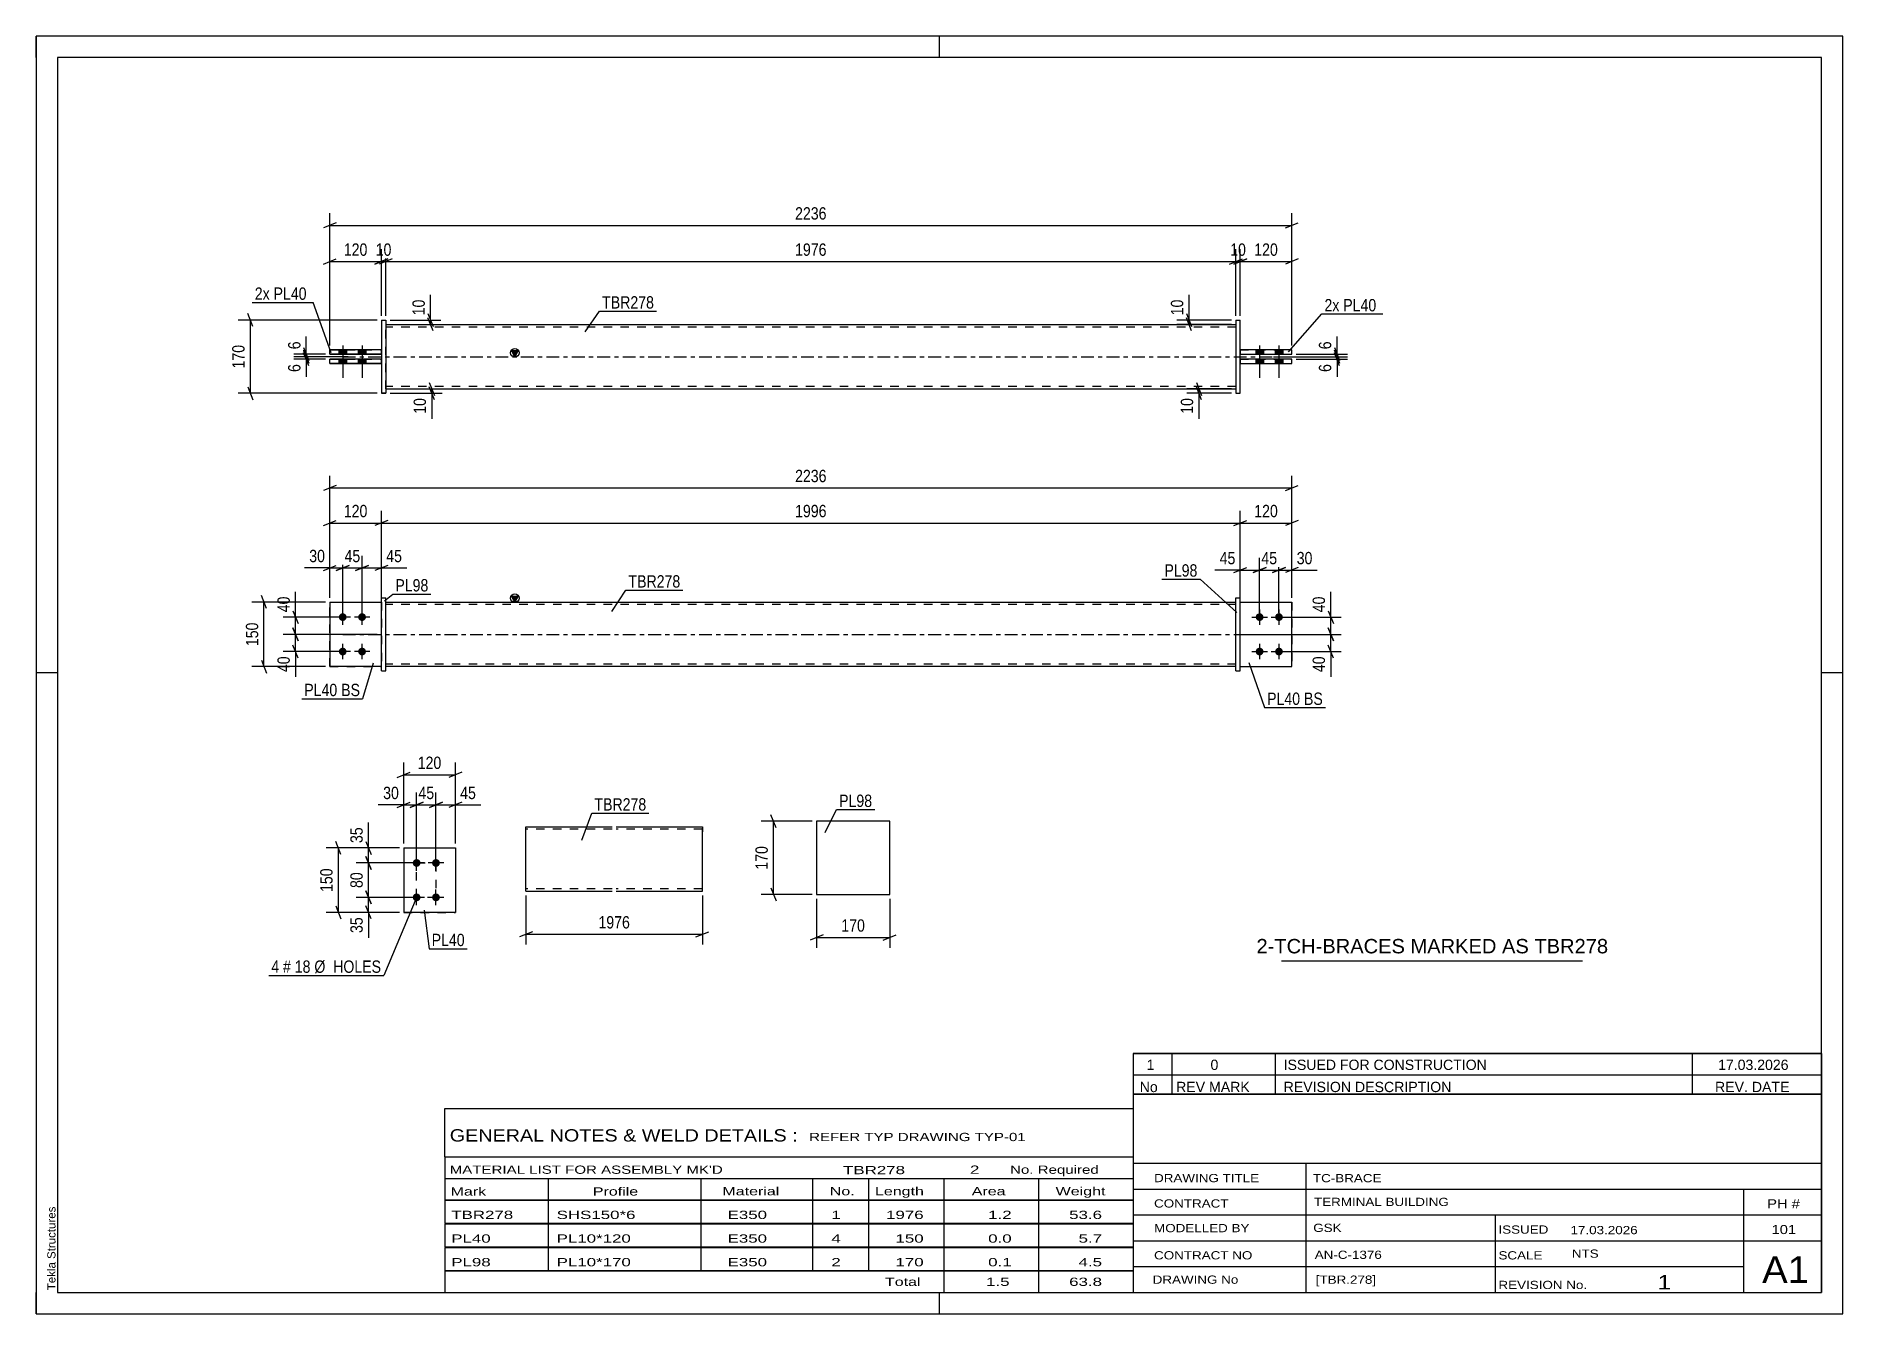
# Model space of a CAD drawing. Header units: millimetres. Extents: x 0 to 420, y 0 to 297.
import ezdxf

# ---------------------------------------------------------------- set-up
doc = ezdxf.new("R2010")
doc.units = ezdxf.units.MM
doc.linetypes.add('DXK_LINE_DOT2', pattern=[3.9198, 1.9599, -1.9599])
doc.linetypes.add('DXK_LINE_DOT3', pattern=[5.9187, 2.979, -0.9799, 0.9799, -0.9799])
doc.styles.add('Arial', font='ARIAL.TTF', dxfattribs={"height": 0.2})
doc.styles.add('Arial Narrow', font='ARIALN.TTF', dxfattribs={"height": 0.2})

# ---------------------------------------------------------------- blocks, each defined once
blk = doc.blocks.new('Unknown-580873252-1163')
at = {"color": 5, "linetype": 'Continuous'}
for p, q in [((420, 297), (0, 297)), ((0, 297), (0, 0)), ((0, 292), (0, 297)), ((210, 292), (210, 297)), ((420, 0), (420, 297)), ((415, 292), (5, 292)), ((5, 292), (5, 5)), ((415, 5), (415, 292)), ((5, 149), (0, 149)), ((420, 149), (415, 149)), ((0, 0), (0, 5)), ((5, 5), (415, 5)), ((210, 0), (210, 5)), ((0, 0), (420, 0))]:
    blk.add_line(p, q, dxfattribs=at)
at = {"color": 174, "linetype": 'Continuous', "style": 'Arial'}
blk.add_text('Tekla Structures', height=1.9102, rotation=90, dxfattribs=at).set_placement((4.5, 5.5))
blk = doc.blocks.new('Part-580873252-1797 - 1735')
at = {"color": 2, "linetype": 'Continuous'}
for p, q in [((68.27, 165.45), (80.27, 165.45)), ((68.27, 165.45), (68.27, 150.45)), ((80.27, 150.45), (68.27, 150.45)), ((68.27, 150.45), (68.27, 150.45))]:
    blk.add_line(p, q, dxfattribs=at)
at = {"color": 7, "linetype": 'DXK_LINE_DOT2'}
for p, q in [((68.27, 165.45), (80.27, 165.45)), ((80.27, 165.45), (80.27, 165.45)), ((80.27, 165.45), (80.27, 150.45)), ((68.27, 150.45), (80.27, 150.45)), ((68.27, 150.45), (68.27, 150.45))]:
    blk.add_line(p, q, dxfattribs=at)
blk = doc.blocks.new('Part-580873252-1792 - 1735')
at = {"color": 7, "linetype": 'DXK_LINE_DOT2'}
for p, q in [((68.27, 165.45), (80.27, 165.45)), ((68.27, 165.45), (80.27, 165.45)), ((68.27, 150.45), (68.27, 165.45)), ((80.27, 165.45), (80.27, 165.45)), ((80.27, 165.45), (80.27, 150.45)), ((68.27, 150.45), (80.27, 150.45)), ((80.27, 150.45), (68.27, 150.45)), ((68.27, 150.45), (68.27, 150.45))]:
    blk.add_line(p, q, dxfattribs=at)
blk = doc.blocks.new('Part-580873252-1767 - 1735')
at = {"color": 7, "linetype": 'DXK_LINE_DOT2'}
for p, q in [((279.91, 165.45), (291.91, 165.45)), ((279.91, 150.45), (279.91, 165.45)), ((279.91, 165.45), (291.91, 165.45)), ((291.91, 165.45), (291.91, 165.45)), ((291.91, 165.45), (291.91, 150.45)), ((279.91, 150.45), (279.91, 150.45)), ((279.91, 150.45), (291.91, 150.45)), ((279.91, 150.45), (291.91, 150.45))]:
    blk.add_line(p, q, dxfattribs=at)
blk = doc.blocks.new('Part-580873252-1772 - 1735')
at = {"color": 2, "linetype": 'Continuous'}
for p, q in [((279.91, 165.45), (291.91, 165.45)), ((291.91, 165.45), (291.91, 165.45)), ((291.91, 150.45), (291.91, 165.45)), ((279.91, 150.45), (291.91, 150.45))]:
    blk.add_line(p, q, dxfattribs=at)
at = {"color": 7, "linetype": 'DXK_LINE_DOT2'}
for p, q in [((279.91, 165.45), (291.91, 165.45)), ((279.91, 150.45), (279.91, 165.45)), ((279.91, 150.45), (279.91, 150.45)), ((279.91, 150.45), (291.91, 150.45))]:
    blk.add_line(p, q, dxfattribs=at)
blk = doc.blocks.new('Part-580873252-1787 - 1735')
at = {"color": 2, "linetype": 'Continuous'}
for p, q in [((278.91, 166.46), (279.91, 166.46)), ((278.91, 149.46), (278.91, 166.46)), ((279.91, 149.46), (279.91, 166.46)), ((278.91, 149.46), (279.91, 149.46)), ((278.91, 149.45), (279.91, 149.45))]:
    blk.add_line(p, q, dxfattribs=at)
at = {"color": 7, "linetype": 'DXK_LINE_DOT2'}
for p, q in [((278.91, 166.45), (279.91, 166.45)), ((278.91, 149.45), (278.91, 149.46)), ((279.91, 149.46), (279.91, 149.45)), ((279.91, 149.45), (279.91, 149.46))]:
    blk.add_line(p, q, dxfattribs=at)
blk = doc.blocks.new('Part-580873252-1802 - 1735')
at = {"color": 2, "linetype": 'Continuous'}
for p, q in [((80.27, 166.46), (81.27, 166.46)), ((80.27, 149.46), (80.27, 166.46)), ((81.27, 149.46), (81.27, 166.46)), ((80.27, 149.46), (81.27, 149.46)), ((80.27, 149.45), (81.27, 149.45))]:
    blk.add_line(p, q, dxfattribs=at)
at = {"color": 7, "linetype": 'DXK_LINE_DOT2'}
for p, q in [((80.27, 166.45), (81.27, 166.45)), ((80.27, 149.46), (80.27, 149.45)), ((80.27, 149.45), (80.27, 149.46)), ((81.27, 149.46), (81.27, 149.45)), ((81.27, 149.45), (81.27, 149.46))]:
    blk.add_line(p, q, dxfattribs=at)
blk = doc.blocks.new('Part-580873252-1807 - 1735')
at = {"linetype": 'Continuous'}
blk.add_hatch(color=2, dxfattribs=at).paths.add_polyline_path([(111.27, 165.45), (110.47, 166.85), (112.07, 166.85)])
at = {"color": 2, "linetype": 'Continuous'}
for p, q in [((81.27, 165.45), (278.91, 165.45)), ((111.27, 165.45), (110.47, 166.85)), ((110.47, 166.85), (112.07, 166.85)), ((112.07, 166.85), (111.27, 165.45)), ((278.91, 150.45), (81.27, 150.45))]:
    blk.add_line(p, q, dxfattribs=at)
at = {"color": 7, "linetype": 'DXK_LINE_DOT2'}
for p, q in [((81.27, 150.45), (81.27, 165.45)), ((278.91, 164.85), (81.27, 164.85)), ((278.91, 150.45), (278.91, 165.45)), ((278.91, 151.05), (81.27, 151.05))]:
    blk.add_line(p, q, dxfattribs=at)
at = {"color": 7, "linetype": 'DXK_LINE_DOT3'}
blk.add_line((71.27, 157.95), (288.91, 157.95), dxfattribs=at)
at = {"color": 2, "linetype": 'Continuous'}
blk.add_circle((111.27, 166.35), 1, dxfattribs=at)
blk = doc.blocks.new('Bolt-580873252-1808 - 1735')
at = {"linetype": 'Continuous'}
for points in [[(284.41, 162.85), (284.6, 162.83), (284.78, 162.78), (284.94, 162.68), (285.08, 162.56), (285.19, 162.4), (285.27, 162.23), (285.31, 162.05), (285.31, 161.86), (285.27, 161.68), (285.19, 161.5), (285.08, 161.35), (284.94, 161.23), (284.78, 161.13), (284.6, 161.07), (284.41, 161.05), (284.23, 161.07), (284.05, 161.13), (283.88, 161.23), (283.74, 161.35), (283.63, 161.5), (283.56, 161.68), (283.52, 161.86), (283.52, 162.05), (283.56, 162.23), (283.63, 162.4), (283.74, 162.56), (283.88, 162.68), (284.05, 162.78), (284.23, 162.83)], [(288.91, 162.85), (289.1, 162.83), (289.28, 162.78), (289.44, 162.68), (289.58, 162.56), (289.69, 162.4), (289.77, 162.23), (289.81, 162.05), (289.81, 161.86), (289.77, 161.68), (289.69, 161.5), (289.58, 161.35), (289.44, 161.23), (289.28, 161.13), (289.1, 161.07), (288.91, 161.05), (288.73, 161.07), (288.55, 161.13), (288.38, 161.23), (288.24, 161.35), (288.13, 161.5), (288.06, 161.68), (288.02, 161.86), (288.02, 162.05), (288.06, 162.23), (288.13, 162.4), (288.24, 162.56), (288.38, 162.68), (288.55, 162.78), (288.73, 162.83)], [(284.41, 154.85), (284.6, 154.83), (284.78, 154.78), (284.94, 154.68), (285.08, 154.56), (285.19, 154.4), (285.27, 154.23), (285.31, 154.05), (285.31, 153.86), (285.27, 153.68), (285.19, 153.5), (285.08, 153.35), (284.94, 153.23), (284.78, 153.13), (284.6, 153.07), (284.41, 153.05), (284.23, 153.07), (284.05, 153.13), (283.88, 153.23), (283.74, 153.35), (283.63, 153.5), (283.56, 153.68), (283.52, 153.86), (283.52, 154.05), (283.56, 154.23), (283.63, 154.4), (283.74, 154.56), (283.88, 154.68), (284.05, 154.78), (284.23, 154.83)], [(288.91, 154.85), (289.1, 154.83), (289.28, 154.78), (289.44, 154.68), (289.58, 154.56), (289.69, 154.4), (289.77, 154.23), (289.81, 154.05), (289.81, 153.86), (289.77, 153.68), (289.69, 153.5), (289.58, 153.35), (289.44, 153.23), (289.28, 153.13), (289.1, 153.07), (288.91, 153.05), (288.73, 153.07), (288.55, 153.13), (288.38, 153.23), (288.24, 153.35), (288.13, 153.5), (288.06, 153.68), (288.02, 153.86), (288.02, 154.05), (288.06, 154.23), (288.13, 154.4), (288.24, 154.56), (288.38, 154.68), (288.55, 154.78), (288.73, 154.83)]]:
    blk.add_hatch(color=1, dxfattribs=at).paths.add_polyline_path(points)
at = {"color": 1, "linetype": 'Continuous'}
for p, q in [((282.61, 161.95), (286.21, 161.95)), ((284.41, 163.75), (284.41, 160.15)), ((287.11, 161.95), (290.71, 161.95)), ((288.91, 163.75), (288.91, 160.15)), ((284.41, 155.75), (284.41, 152.15)), ((288.91, 155.75), (288.91, 152.15)), ((282.61, 153.95), (286.21, 153.95)), ((287.11, 153.95), (290.71, 153.95))]:
    blk.add_line(p, q, dxfattribs=at)
blk = doc.blocks.new('Bolt-580873252-1809 - 1735')
at = {"linetype": 'Continuous'}
for points in [[(71.27, 161.05), (71.08, 161.07), (70.9, 161.13), (70.74, 161.23), (70.6, 161.35), (70.49, 161.5), (70.41, 161.68), (70.37, 161.86), (70.37, 162.05), (70.41, 162.23), (70.49, 162.4), (70.6, 162.56), (70.74, 162.68), (70.9, 162.78), (71.08, 162.83), (71.27, 162.85), (71.46, 162.83), (71.63, 162.78), (71.8, 162.68), (71.94, 162.56), (72.05, 162.4), (72.12, 162.23), (72.16, 162.05), (72.16, 161.86), (72.12, 161.68), (72.05, 161.5), (71.94, 161.35), (71.8, 161.23), (71.63, 161.13), (71.46, 161.07)], [(75.77, 161.05), (75.58, 161.07), (75.4, 161.13), (75.24, 161.23), (75.1, 161.35), (74.99, 161.5), (74.91, 161.68), (74.87, 161.86), (74.87, 162.05), (74.91, 162.23), (74.99, 162.4), (75.1, 162.56), (75.24, 162.68), (75.4, 162.78), (75.58, 162.83), (75.77, 162.85), (75.96, 162.83), (76.13, 162.78), (76.3, 162.68), (76.44, 162.56), (76.55, 162.4), (76.62, 162.23), (76.66, 162.05), (76.66, 161.86), (76.62, 161.68), (76.55, 161.5), (76.44, 161.35), (76.3, 161.23), (76.13, 161.13), (75.96, 161.07)], [(71.27, 153.05), (71.08, 153.07), (70.9, 153.13), (70.74, 153.23), (70.6, 153.35), (70.49, 153.5), (70.41, 153.68), (70.37, 153.86), (70.37, 154.05), (70.41, 154.23), (70.49, 154.4), (70.6, 154.56), (70.74, 154.68), (70.9, 154.78), (71.08, 154.83), (71.27, 154.85), (71.46, 154.83), (71.63, 154.78), (71.8, 154.68), (71.94, 154.56), (72.05, 154.4), (72.12, 154.23), (72.16, 154.05), (72.16, 153.86), (72.12, 153.68), (72.05, 153.5), (71.94, 153.35), (71.8, 153.23), (71.63, 153.13), (71.46, 153.07)], [(75.77, 153.05), (75.58, 153.07), (75.4, 153.13), (75.24, 153.23), (75.1, 153.35), (74.99, 153.5), (74.91, 153.68), (74.87, 153.86), (74.87, 154.05), (74.91, 154.23), (74.99, 154.4), (75.1, 154.56), (75.24, 154.68), (75.4, 154.78), (75.58, 154.83), (75.77, 154.85), (75.96, 154.83), (76.13, 154.78), (76.3, 154.68), (76.44, 154.56), (76.55, 154.4), (76.62, 154.23), (76.66, 154.05), (76.66, 153.86), (76.62, 153.68), (76.55, 153.5), (76.44, 153.35), (76.3, 153.23), (76.13, 153.13), (75.96, 153.07)]]:
    blk.add_hatch(color=1, dxfattribs=at).paths.add_polyline_path(points)
at = {"color": 1, "linetype": 'Continuous'}
for p, q in [((73.07, 161.95), (69.47, 161.95)), ((71.27, 160.15), (71.27, 163.75)), ((77.57, 161.95), (73.97, 161.95)), ((75.77, 160.15), (75.77, 163.75)), ((71.27, 152.15), (71.27, 155.75)), ((75.77, 152.15), (75.77, 155.75)), ((73.07, 153.95), (69.47, 153.95)), ((77.57, 153.95), (73.97, 153.95))]:
    blk.add_line(p, q, dxfattribs=at)
blk = doc.blocks.new('Bolt-580873252-1447 - 1390')
at = {"linetype": 'Continuous'}
for points in [[(285.31, 224.09), (283.51, 224.09), (283.51, 223.09), (285.31, 223.09)], [(285.31, 224.09), (283.51, 224.09), (283.51, 223.09), (285.31, 223.09)], [(289.81, 224.09), (288.01, 224.09), (288.01, 223.09), (289.81, 223.09)], [(289.81, 224.09), (288.01, 224.09), (288.01, 223.09), (289.81, 223.09)], [(285.31, 221.89), (283.51, 221.89), (283.51, 220.89), (285.31, 220.89)], [(285.31, 221.89), (283.51, 221.89), (283.51, 220.89), (285.31, 220.89)], [(289.81, 221.89), (288.01, 221.89), (288.01, 220.89), (289.81, 220.89)], [(289.81, 221.89), (288.01, 221.89), (288.01, 220.89), (289.81, 220.89)]]:
    blk.add_hatch(color=1, dxfattribs=at).paths.add_polyline_path(points)
at = {"color": 1, "linetype": 'Continuous'}
for p, q in [((283.51, 224.09), (283.51, 223.09)), ((283.51, 224.09), (283.51, 223.09)), ((284.41, 225.09), (284.41, 217.59)), ((284.41, 225.09), (284.41, 217.59)), ((285.31, 224.09), (285.31, 223.09)), ((285.31, 224.09), (285.31, 223.09)), ((288.01, 224.09), (288.01, 223.09)), ((288.01, 224.09), (288.01, 223.09)), ((288.91, 225.09), (288.91, 217.59)), ((288.91, 225.09), (288.91, 217.59)), ((289.81, 224.09), (289.81, 223.09)), ((289.81, 224.09), (289.81, 223.09)), ((283.51, 221.89), (283.51, 220.89)), ((283.51, 221.89), (283.51, 220.89)), ((285.31, 221.89), (285.31, 220.89)), ((285.31, 221.89), (285.31, 220.89)), ((288.01, 221.89), (288.01, 220.89)), ((288.01, 221.89), (288.01, 220.89)), ((289.81, 221.89), (289.81, 220.89)), ((289.81, 221.89), (289.81, 220.89))]:
    blk.add_line(p, q, dxfattribs=at)
blk = doc.blocks.new('Part-580873252-1431 - 1390')
at = {"color": 2, "linetype": 'Continuous'}
for p, q in [((291.91, 221.89), (279.91, 221.89)), ((279.91, 220.89), (291.91, 220.89)), ((279.91, 220.89), (291.91, 220.89)), ((291.91, 220.89), (291.91, 221.89))]:
    blk.add_line(p, q, dxfattribs=at)
at = {"color": 7, "linetype": 'DXK_LINE_DOT2'}
for p, q in [((279.91, 221.89), (279.91, 220.89)), ((279.91, 221.89), (291.91, 221.89)), ((291.91, 220.89), (291.91, 220.89)), ((291.91, 220.89), (291.91, 220.89))]:
    blk.add_line(p, q, dxfattribs=at)
blk = doc.blocks.new('Part-580873252-1426 - 1390')
at = {"color": 2, "linetype": 'Continuous'}
for p, q in [((278.91, 230.99), (278.91, 213.99)), ((278.91, 230.99), (279.91, 230.99)), ((279.91, 213.99), (279.91, 230.99)), ((278.91, 213.99), (279.91, 213.99)), ((278.91, 213.99), (279.91, 213.99))]:
    blk.add_line(p, q, dxfattribs=at)
at = {"color": 7, "linetype": 'DXK_LINE_DOT2'}
for p, q in [((278.91, 230.99), (278.91, 230.99)), ((278.91, 230.99), (279.91, 230.99)), ((278.91, 213.99), (278.91, 213.99)), ((279.91, 213.99), (279.91, 213.99)), ((279.91, 213.99), (279.91, 213.99))]:
    blk.add_line(p, q, dxfattribs=at)
blk = doc.blocks.new('Part-580873252-1458 - 1390')
at = {"color": 2, "linetype": 'Continuous'}
for p, q in [((291.91, 224.09), (279.91, 224.09)), ((279.91, 223.09), (291.91, 223.09)), ((279.91, 223.09), (291.91, 223.09)), ((291.91, 223.09), (291.91, 224.09))]:
    blk.add_line(p, q, dxfattribs=at)
at = {"color": 7, "linetype": 'DXK_LINE_DOT2'}
for p, q in [((279.91, 224.09), (279.91, 223.09)), ((279.91, 224.09), (291.91, 224.09)), ((291.91, 223.09), (291.91, 223.09)), ((291.91, 223.09), (291.91, 223.09))]:
    blk.add_line(p, q, dxfattribs=at)
blk = doc.blocks.new('Part-580873252-1394 - 1390')
at = {"color": 2, "linetype": 'Continuous'}
for p, q in [((80.27, 230.99), (81.27, 230.99)), ((80.27, 230.99), (80.27, 213.99)), ((81.27, 230.99), (81.27, 213.99)), ((80.27, 213.99), (81.27, 213.99)), ((81.27, 213.99), (80.27, 213.99))]:
    blk.add_line(p, q, dxfattribs=at)
at = {"color": 7, "linetype": 'DXK_LINE_DOT2'}
for p, q in [((80.27, 230.99), (81.27, 230.99)), ((81.27, 230.99), (81.27, 230.99)), ((80.27, 213.99), (80.27, 213.99)), ((80.27, 213.99), (80.27, 213.99)), ((81.27, 213.99), (81.27, 213.99)), ((81.27, 213.99), (81.27, 213.99))]:
    blk.add_line(p, q, dxfattribs=at)
blk = doc.blocks.new('Part-580873252-1420 - 1390')
at = {"color": 2, "linetype": 'Continuous'}
for p, q in [((80.27, 221.89), (68.27, 221.89)), ((68.27, 220.89), (68.27, 221.89)), ((68.27, 220.89), (80.27, 220.89)), ((80.27, 220.89), (68.27, 220.89))]:
    blk.add_line(p, q, dxfattribs=at)
at = {"color": 7, "linetype": 'DXK_LINE_DOT2'}
for p, q in [((68.27, 221.89), (80.27, 221.89)), ((68.27, 220.89), (68.27, 220.89)), ((80.27, 220.89), (80.27, 221.89))]:
    blk.add_line(p, q, dxfattribs=at)
blk = doc.blocks.new('Part-580873252-1425 - 1390')
at = {"color": 2, "linetype": 'Continuous'}
for p, q in [((80.27, 224.09), (68.27, 224.09)), ((68.27, 223.09), (68.27, 224.09)), ((68.27, 223.09), (80.27, 223.09)), ((80.27, 223.09), (68.27, 223.09))]:
    blk.add_line(p, q, dxfattribs=at)
at = {"color": 7, "linetype": 'DXK_LINE_DOT2'}
for p, q in [((68.27, 224.09), (80.27, 224.09)), ((68.27, 223.09), (68.27, 223.09)), ((80.27, 223.09), (80.27, 224.09))]:
    blk.add_line(p, q, dxfattribs=at)
blk = doc.blocks.new('Part-580873252-1446 - 1390')
at = {"linetype": 'Continuous'}
blk.add_hatch(color=2, dxfattribs=at).paths.add_polyline_path([(111.27, 222.49), (110.47, 223.89), (112.07, 223.89)])
at = {"color": 2, "linetype": 'Continuous'}
for p, q in [((81.27, 229.99), (278.91, 229.99)), ((111.27, 222.49), (110.47, 223.89)), ((110.47, 223.89), (112.07, 223.89)), ((112.07, 223.89), (111.27, 222.49)), ((81.27, 214.99), (278.91, 214.99))]:
    blk.add_line(p, q, dxfattribs=at)
at = {"color": 7, "linetype": 'DXK_LINE_DOT2'}
for p, q in [((81.27, 214.99), (81.27, 229.99)), ((278.91, 229.39), (81.27, 229.39)), ((278.91, 229.99), (278.91, 214.99)), ((278.91, 215.59), (81.27, 215.59))]:
    blk.add_line(p, q, dxfattribs=at)
at = {"color": 7, "linetype": 'DXK_LINE_DOT3'}
blk.add_line((71.27, 222.49), (288.91, 222.49), dxfattribs=at)
at = {"color": 2, "linetype": 'Continuous'}
blk.add_circle((111.27, 223.39), 1, dxfattribs=at)
blk = doc.blocks.new('Bolt-580873252-1448 - 1390')
at = {"linetype": 'Continuous'}
for points in [[(70.37, 223.09), (72.17, 223.09), (72.17, 224.09), (70.37, 224.09)], [(70.37, 223.09), (72.17, 223.09), (72.17, 224.09), (70.37, 224.09)], [(74.87, 223.09), (76.67, 223.09), (76.67, 224.09), (74.87, 224.09)], [(74.87, 223.09), (76.67, 223.09), (76.67, 224.09), (74.87, 224.09)], [(70.37, 220.89), (72.17, 220.89), (72.17, 221.89), (70.37, 221.89)], [(70.37, 220.89), (72.17, 220.89), (72.17, 221.89), (70.37, 221.89)], [(74.87, 220.89), (76.67, 220.89), (76.67, 221.89), (74.87, 221.89)], [(74.87, 220.89), (76.67, 220.89), (76.67, 221.89), (74.87, 221.89)]]:
    blk.add_hatch(color=1, dxfattribs=at).paths.add_polyline_path(points)
at = {"color": 1, "linetype": 'Continuous'}
for p, q in [((70.37, 224.09), (70.37, 223.09)), ((70.37, 224.09), (70.37, 223.09)), ((71.27, 225.09), (71.27, 217.59)), ((71.27, 225.09), (71.27, 217.59)), ((72.17, 224.09), (72.17, 223.09)), ((72.17, 224.09), (72.17, 223.09)), ((74.87, 224.09), (74.87, 223.09)), ((74.87, 224.09), (74.87, 223.09)), ((75.77, 225.09), (75.77, 217.59)), ((75.77, 225.09), (75.77, 217.59)), ((76.67, 224.09), (76.67, 223.09)), ((76.67, 224.09), (76.67, 223.09)), ((70.37, 221.89), (70.37, 220.89)), ((70.37, 221.89), (70.37, 220.89)), ((72.17, 221.89), (72.17, 220.89)), ((72.17, 221.89), (72.17, 220.89)), ((74.87, 221.89), (74.87, 220.89)), ((74.87, 221.89), (74.87, 220.89)), ((76.67, 221.89), (76.67, 220.89)), ((76.67, 221.89), (76.67, 220.89))]:
    blk.add_line(p, q, dxfattribs=at)
blk = doc.blocks.new('Part-580873252-2138 - 2131')
at = {"color": 2, "linetype": 'Continuous'}
for p, q in [((85.45, 108.31), (97.45, 108.31)), ((85.45, 108.31), (85.45, 93.31)), ((97.45, 108.31), (97.45, 108.31)), ((97.45, 108.31), (97.45, 93.31)), ((97.45, 93.31), (85.45, 93.31)), ((85.45, 93.31), (85.45, 93.31))]:
    blk.add_line(p, q, dxfattribs=at)
at = {"color": 7, "linetype": 'DXK_LINE_DOT2'}
for p, q in [((85.45, 108.31), (97.45, 108.31)), ((97.45, 108.31), (97.45, 108.31)), ((85.45, 93.31), (97.45, 93.31))]:
    blk.add_line(p, q, dxfattribs=at)
blk = doc.blocks.new('Bolt-580873252-2171 - 2131')
at = {"linetype": 'Continuous'}
for points in [[(88.45, 105.71), (88.64, 105.69), (88.82, 105.64), (88.98, 105.54), (89.12, 105.42), (89.23, 105.26), (89.31, 105.09), (89.34, 104.91), (89.34, 104.72), (89.31, 104.54), (89.23, 104.36), (89.12, 104.21), (88.98, 104.09), (88.82, 103.99), (88.64, 103.93), (88.45, 103.91), (88.26, 103.93), (88.08, 103.99), (87.92, 104.09), (87.78, 104.21), (87.67, 104.36), (87.59, 104.54), (87.55, 104.72), (87.55, 104.91), (87.59, 105.09), (87.67, 105.26), (87.78, 105.42), (87.92, 105.54), (88.08, 105.64), (88.26, 105.69)], [(92.95, 105.71), (93.14, 105.69), (93.32, 105.64), (93.48, 105.54), (93.62, 105.42), (93.73, 105.26), (93.81, 105.09), (93.84, 104.91), (93.84, 104.72), (93.81, 104.54), (93.73, 104.36), (93.62, 104.21), (93.48, 104.09), (93.32, 103.99), (93.14, 103.93), (92.95, 103.91), (92.76, 103.93), (92.58, 103.99), (92.42, 104.09), (92.28, 104.21), (92.17, 104.36), (92.09, 104.54), (92.05, 104.72), (92.05, 104.91), (92.09, 105.09), (92.17, 105.26), (92.28, 105.42), (92.42, 105.54), (92.58, 105.64), (92.76, 105.69)], [(88.45, 97.71), (88.64, 97.69), (88.82, 97.64), (88.98, 97.54), (89.12, 97.42), (89.23, 97.26), (89.31, 97.09), (89.34, 96.91), (89.34, 96.72), (89.31, 96.54), (89.23, 96.36), (89.12, 96.21), (88.98, 96.09), (88.82, 95.99), (88.64, 95.93), (88.45, 95.91), (88.26, 95.93), (88.08, 95.99), (87.92, 96.09), (87.78, 96.21), (87.67, 96.36), (87.59, 96.54), (87.55, 96.72), (87.55, 96.91), (87.59, 97.09), (87.67, 97.26), (87.78, 97.42), (87.92, 97.54), (88.08, 97.64), (88.26, 97.69)], [(92.95, 97.71), (93.14, 97.69), (93.32, 97.64), (93.48, 97.54), (93.62, 97.42), (93.73, 97.26), (93.81, 97.09), (93.84, 96.91), (93.84, 96.72), (93.81, 96.54), (93.73, 96.36), (93.62, 96.21), (93.48, 96.09), (93.32, 95.99), (93.14, 95.93), (92.95, 95.91), (92.76, 95.93), (92.58, 95.99), (92.42, 96.09), (92.28, 96.21), (92.17, 96.36), (92.09, 96.54), (92.05, 96.72), (92.05, 96.91), (92.09, 97.09), (92.17, 97.26), (92.28, 97.42), (92.42, 97.54), (92.58, 97.64), (92.76, 97.69)]]:
    blk.add_hatch(color=1, dxfattribs=at).paths.add_polyline_path(points)
at = {"color": 1, "linetype": 'Continuous'}
for p, q in [((88.45, 103.01), (88.45, 106.61)), ((92.95, 103.01), (92.95, 106.61)), ((90.25, 104.81), (86.65, 104.81)), ((94.75, 104.81), (91.15, 104.81)), ((90.25, 96.81), (86.65, 96.81)), ((88.45, 95.01), (88.45, 98.61)), ((94.75, 96.81), (91.15, 96.81)), ((92.95, 95.01), (92.95, 98.61))]:
    blk.add_line(p, q, dxfattribs=at)
blk = doc.blocks.new('Part-580873252-2302 - 2296')
at = {"color": 2, "linetype": 'Continuous'}
for p, q in [((198.42, 114.49), (181.42, 114.49)), ((181.42, 114.49), (181.42, 97.49)), ((198.42, 97.49), (198.42, 114.49)), ((181.42, 97.49), (198.42, 97.49))]:
    blk.add_line(p, q, dxfattribs=at)
blk = doc.blocks.new('Part-580873252-2328 - 2321')
at = {"color": 2, "linetype": 'Continuous'}
for p, q in [((113.87, 98.32), (113.87, 113.23)), ((113.87, 113.23), (133.87, 113.23)), ((134.87, 113.23), (154.87, 113.23)), ((154.87, 113.23), (154.87, 113.14)), ((154.87, 113.14), (154.87, 112.03)), ((154.87, 98.23), (154.87, 112.03)), ((113.87, 98.23), (113.87, 98.32)), ((113.87, 98.23), (133.87, 98.23)), ((134.87, 98.23), (154.87, 98.23))]:
    blk.add_line(p, q, dxfattribs=at)
at = {"color": 7, "linetype": 'DXK_LINE_DOT2'}
for p, q in [((133.87, 112.63), (113.87, 112.63)), ((154.87, 112.63), (134.87, 112.63)), ((154.87, 112.03), (154.87, 112.88)), ((113.87, 98.83), (113.87, 98.88)), ((133.87, 98.83), (113.87, 98.83)), ((154.87, 98.83), (134.87, 98.83)), ((154.87, 98.83), (154.87, 98.88))]:
    blk.add_line(p, q, dxfattribs=at)
blk = doc.blocks.new('Rectangle-580873252-2281 - 2131')
at = {"color": 1, "linetype": 'DXK_LINE_DOT2'}
blk.add_lwpolyline([(88.45, 104.81), (92.95, 104.81), (92.95, 96.81), (88.45, 96.81), (88.45, 104.81)], close=True, dxfattribs=at)
blk = doc.blocks.new('StraightDimension-580873252-2008 - 1735')
at = {"color": 7, "linetype": 'Continuous'}
for p, q in [((70.27, 161.95), (57.45, 161.95)), ((59.7, 163.45), (60.9, 160.45)), ((60.3, 157.95), (60.3, 161.95)), ((79.27, 157.95), (57.45, 157.95)), ((60.9, 156.45), (59.7, 159.45))]:
    blk.add_line(p, q, dxfattribs=at)
at = {"color": 0}
blk.add_wipeout([(59.55, 167.34), (55.35, 167.34), (55.35, 162.48), (59.55, 162.48)], dxfattribs=at)
at = {"color": 7, "linetype": 'Continuous'}
blk.add_line((60.3, 161.95), (60.3, 167.86), dxfattribs=at)
blk.add_line((60.3, 161.95), (60.3, 167.86), dxfattribs=at)
at = {"color": 3, "style": 'Arial Narrow'}
blk.add_text('40', height=2.863, rotation=90.0002, dxfattribs=at).set_placement((58.95, 163.08))
blk = doc.blocks.new('StraightDimension-580873252-1999 - 1735')
at = {"color": 7, "linetype": 'Continuous'}
for p, q in [((79.27, 157.95), (57.45, 157.95)), ((59.7, 159.45), (60.9, 156.45)), ((60.9, 152.45), (59.7, 155.45)), ((60.3, 153.95), (60.3, 157.95)), ((70.27, 153.95), (57.45, 153.95))]:
    blk.add_line(p, q, dxfattribs=at)
at = {"color": 0}
blk.add_wipeout([(59.55, 153.43), (55.35, 153.43), (55.35, 148.57), (59.55, 148.57)], dxfattribs=at)
at = {"color": 7, "linetype": 'Continuous'}
blk.add_line((60.3, 153.95), (60.3, 148.05), dxfattribs=at)
blk.add_line((60.3, 153.95), (60.3, 148.05), dxfattribs=at)
at = {"color": 3, "style": 'Arial Narrow'}
blk.add_text('40', height=2.863, rotation=90.0002, dxfattribs=at).set_placement((58.95, 149.17))
blk = doc.blocks.new('StraightDimension-580873252-1937 - 1735')
at = {"color": 7, "linetype": 'Continuous'}
for p, q in [((68.27, 166.45), (68.27, 186.68)), ((80.27, 158.95), (80.27, 186.68)), ((66.77, 183.23), (69.77, 184.43)), ((68.27, 183.83), (80.27, 183.83)), ((81.77, 184.43), (78.77, 183.23))]:
    blk.add_line(p, q, dxfattribs=at)
at = {"color": 0}
blk.add_wipeout([(77.61, 184.58), (77.61, 188.78), (70.93, 188.78), (70.93, 184.58)], dxfattribs=at)
at = {"color": 3, "style": 'Arial Narrow'}
blk.add_text('120', height=2.863, dxfattribs=at).set_placement((71.53, 185.18))
blk = doc.blocks.new('StraightDimension-580873252-2018 - 1735')
at = {"color": 7, "linetype": 'Continuous'}
for p, q in [((67.27, 165.45), (50.12, 165.45)), ((53.57, 163.95), (52.37, 166.95)), ((52.97, 150.45), (52.97, 165.45)), ((52.37, 151.95), (53.57, 148.95)), ((67.27, 150.45), (50.12, 150.45))]:
    blk.add_line(p, q, dxfattribs=at)
at = {"color": 0}
blk.add_wipeout([(52.22, 161.3), (48.02, 161.3), (48.02, 154.61), (52.22, 154.61)], dxfattribs=at)
at = {"color": 3, "style": 'Arial Narrow'}
blk.add_text('150', height=2.863, rotation=90.0002, dxfattribs=at).set_placement((51.62, 155.21))
blk = doc.blocks.new('StraightDimension-580873252-1818 - 1735')
at = {"color": 7, "linetype": 'Continuous'}
for p, q in [((287.41, 172.29), (290.41, 173.49)), ((288.91, 162.95), (288.91, 175.74)), ((288.91, 172.89), (291.91, 172.89)), ((293.41, 173.49), (290.41, 172.29)), ((291.91, 166.45), (291.91, 175.74))]:
    blk.add_line(p, q, dxfattribs=at)
at = {"color": 0}
blk.add_wipeout([(297.29, 173.64), (297.29, 177.84), (292.44, 177.84), (292.44, 173.64)], dxfattribs=at)
at = {"color": 7, "linetype": 'Continuous'}
blk.add_line((291.91, 172.89), (297.82, 172.89), dxfattribs=at)
blk.add_line((291.91, 172.89), (297.82, 172.89), dxfattribs=at)
at = {"color": 3, "style": 'Arial Narrow'}
blk.add_text('30', height=2.863, dxfattribs=at).set_placement((293.04, 174.24))
blk = doc.blocks.new('StraightDimension-580873252-1834 - 1735')
at = {"color": 7, "linetype": 'Continuous'}
for p, q in [((282.91, 172.29), (285.91, 173.49)), ((284.41, 162.95), (284.41, 175.74)), ((284.41, 172.89), (288.91, 172.89)), ((290.41, 173.49), (287.41, 172.29)), ((288.91, 162.95), (288.91, 175.74))]:
    blk.add_line(p, q, dxfattribs=at)
at = {"color": 0}
blk.add_wipeout([(289.09, 173.64), (289.09, 177.84), (284.23, 177.84), (284.23, 173.64)], dxfattribs=at)
at = {"color": 3, "style": 'Arial Narrow'}
blk.add_text('45', height=2.863, dxfattribs=at).set_placement((284.83, 174.24))
blk = doc.blocks.new('StraightDimension-580873252-1847 - 1735')
at = {"color": 7, "linetype": 'Continuous'}
for p, q in [((278.41, 172.29), (281.41, 173.49)), ((279.91, 166.45), (279.91, 175.74)), ((279.91, 172.89), (284.41, 172.89)), ((285.91, 173.49), (282.91, 172.29)), ((284.41, 162.95), (284.41, 175.74))]:
    blk.add_line(p, q, dxfattribs=at)
at = {"color": 0}
blk.add_wipeout([(279.39, 173.64), (279.39, 177.84), (274.53, 177.84), (274.53, 173.64)], dxfattribs=at)
at = {"color": 7, "linetype": 'Continuous'}
blk.add_line((279.91, 172.89), (274.01, 172.89), dxfattribs=at)
blk.add_line((279.91, 172.89), (274.01, 172.89), dxfattribs=at)
at = {"color": 3, "style": 'Arial Narrow'}
blk.add_text('45', height=2.863, dxfattribs=at).set_placement((275.13, 174.24))
blk = doc.blocks.new('StraightDimension-580873252-1864 - 1735')
at = {"color": 7, "linetype": 'Continuous'}
for p, q in [((68.27, 166.45), (68.27, 194.83)), ((291.91, 166.45), (291.91, 194.83)), ((69.77, 192.58), (66.77, 191.38)), ((68.27, 191.98), (291.91, 191.98)), ((290.41, 191.38), (293.41, 192.58))]:
    blk.add_line(p, q, dxfattribs=at)
at = {"color": 0}
blk.add_wipeout([(184.35, 192.73), (184.35, 196.93), (175.83, 196.93), (175.83, 192.73)], dxfattribs=at)
at = {"color": 3, "style": 'Arial Narrow'}
blk.add_text('2236', height=2.863, dxfattribs=at).set_placement((176.43, 193.33))
blk = doc.blocks.new('StraightDimension-580873252-1884 - 1735')
at = {"color": 7, "linetype": 'Continuous'}
for p, q in [((289.91, 161.95), (303.36, 161.95)), ((300.36, 163.45), (301.56, 160.45)), ((300.96, 157.95), (300.96, 161.95)), ((280.91, 157.95), (303.36, 157.95)), ((301.56, 156.45), (300.36, 159.45))]:
    blk.add_line(p, q, dxfattribs=at)
at = {"color": 0}
blk.add_wipeout([(300.21, 167.34), (296.01, 167.34), (296.01, 162.48), (300.21, 162.48)], dxfattribs=at)
at = {"color": 7, "linetype": 'Continuous'}
blk.add_line((300.96, 161.95), (300.96, 167.86), dxfattribs=at)
blk.add_line((300.96, 161.95), (300.96, 167.86), dxfattribs=at)
at = {"color": 3, "style": 'Arial Narrow'}
blk.add_text('40', height=2.863, rotation=90.0002, dxfattribs=at).set_placement((299.61, 163.08))
blk = doc.blocks.new('StraightDimension-580873252-1893 - 1735')
at = {"color": 7, "linetype": 'Continuous'}
for p, q in [((280.91, 157.95), (303.36, 157.95)), ((300.36, 159.45), (301.56, 156.45)), ((301.56, 152.45), (300.36, 155.45)), ((300.96, 153.95), (300.96, 157.95)), ((289.91, 153.95), (303.36, 153.95))]:
    blk.add_line(p, q, dxfattribs=at)
at = {"color": 0}
blk.add_wipeout([(300.21, 153.43), (296.01, 153.43), (296.01, 148.57), (300.21, 148.57)], dxfattribs=at)
at = {"color": 7, "linetype": 'Continuous'}
blk.add_line((300.96, 153.95), (300.96, 148.05), dxfattribs=at)
blk.add_line((300.96, 153.95), (300.96, 148.05), dxfattribs=at)
at = {"color": 3, "style": 'Arial Narrow'}
blk.add_text('40', height=2.863, rotation=90.0002, dxfattribs=at).set_placement((299.61, 149.17))
blk = doc.blocks.new('StraightDimension-580873252-1903 - 1735')
at = {"color": 7, "linetype": 'Continuous'}
for p, q in [((279.91, 166.45), (279.91, 186.68)), ((291.91, 166.45), (291.91, 186.68)), ((278.41, 183.23), (281.41, 184.43)), ((279.91, 183.83), (291.91, 183.83)), ((293.41, 184.43), (290.41, 183.23))]:
    blk.add_line(p, q, dxfattribs=at)
at = {"color": 0}
blk.add_wipeout([(289.26, 184.58), (289.26, 188.78), (282.57, 188.78), (282.57, 184.58)], dxfattribs=at)
at = {"color": 3, "style": 'Arial Narrow'}
blk.add_text('120', height=2.863, dxfattribs=at).set_placement((283.17, 185.18))
blk = doc.blocks.new('StraightDimension-580873252-1922 - 1735')
at = {"color": 7, "linetype": 'Continuous'}
for p, q in [((80.27, 158.95), (80.27, 186.68)), ((279.91, 166.45), (279.91, 186.68)), ((81.77, 184.43), (78.77, 183.23)), ((80.27, 183.83), (279.91, 183.83)), ((278.41, 183.23), (281.41, 184.43))]:
    blk.add_line(p, q, dxfattribs=at)
at = {"color": 0}
blk.add_wipeout([(184.35, 184.58), (184.35, 188.78), (175.83, 188.78), (175.83, 184.58)], dxfattribs=at)
at = {"color": 3, "style": 'Arial Narrow'}
blk.add_text('1996', height=2.863, dxfattribs=at).set_placement((176.43, 185.18))
blk = doc.blocks.new('StraightDimension-580873252-1953 - 1735')
at = {"color": 7, "linetype": 'Continuous'}
for p, q in [((66.77, 172.78), (69.77, 173.98)), ((68.27, 166.45), (68.27, 176.23)), ((68.27, 173.38), (71.27, 173.38)), ((72.77, 173.98), (69.77, 172.78)), ((71.27, 162.95), (71.27, 176.23))]:
    blk.add_line(p, q, dxfattribs=at)
at = {"color": 0}
blk.add_wipeout([(67.74, 174.13), (67.74, 178.33), (62.89, 178.33), (62.89, 174.13)], dxfattribs=at)
at = {"color": 7, "linetype": 'Continuous'}
blk.add_line((68.27, 173.38), (62.36, 173.38), dxfattribs=at)
blk.add_line((68.27, 173.38), (62.36, 173.38), dxfattribs=at)
at = {"color": 3, "style": 'Arial Narrow'}
blk.add_text('30', height=2.863, dxfattribs=at).set_placement((63.49, 174.73))
blk = doc.blocks.new('StraightDimension-580873252-1969 - 1735')
at = {"color": 7, "linetype": 'Continuous'}
for p, q in [((69.77, 172.78), (72.77, 173.98)), ((71.27, 162.95), (71.27, 176.23)), ((71.27, 173.38), (75.77, 173.38)), ((77.27, 173.98), (74.27, 172.78)), ((75.77, 162.95), (75.77, 176.23))]:
    blk.add_line(p, q, dxfattribs=at)
at = {"color": 0}
blk.add_wipeout([(75.95, 174.13), (75.95, 178.33), (71.09, 178.33), (71.09, 174.13)], dxfattribs=at)
at = {"color": 3, "style": 'Arial Narrow'}
blk.add_text('45', height=2.863, dxfattribs=at).set_placement((71.69, 174.73))
blk = doc.blocks.new('StraightDimension-580873252-1982 - 1735')
at = {"color": 7, "linetype": 'Continuous'}
for p, q in [((74.27, 172.78), (77.27, 173.98)), ((75.77, 162.95), (75.77, 176.23)), ((75.77, 173.38), (80.27, 173.38)), ((81.77, 173.98), (78.77, 172.78)), ((80.27, 166.45), (80.27, 176.23))]:
    blk.add_line(p, q, dxfattribs=at)
at = {"color": 0}
blk.add_wipeout([(85.65, 174.13), (85.65, 178.33), (80.79, 178.33), (80.79, 174.13)], dxfattribs=at)
at = {"color": 7, "linetype": 'Continuous'}
blk.add_line((80.27, 173.38), (86.17, 173.38), dxfattribs=at)
blk.add_line((80.27, 173.38), (86.17, 173.38), dxfattribs=at)
at = {"color": 3, "style": 'Arial Narrow'}
blk.add_text('45', height=2.863, dxfattribs=at).set_placement((81.39, 174.73))
blk = doc.blocks.new('StraightDimension-580873252-1658 - 1390')
at = {"color": 7, "linetype": 'Continuous'}
for p, q in [((292.91, 223.09), (304.81, 223.09)), ((301.81, 224.59), (303.01, 221.59)), ((303.01, 220.99), (301.81, 223.99)), ((302.41, 222.49), (302.41, 223.09)), ((287.66, 222.49), (304.81, 222.49))]:
    blk.add_line(p, q, dxfattribs=at)
at = {"color": 0}
blk.add_wipeout([(301.66, 226.64), (297.46, 226.64), (297.46, 223.61), (301.66, 223.61)], dxfattribs=at)
at = {"color": 7, "linetype": 'Continuous'}
blk.add_line((302.41, 223.09), (302.41, 227.17), dxfattribs=at)
blk.add_line((302.41, 223.09), (302.41, 227.17), dxfattribs=at)
at = {"color": 3, "style": 'Arial Narrow'}
blk.add_text('6', height=2.86, rotation=90.0002, dxfattribs=at).set_placement((301.06, 224.21))
blk = doc.blocks.new('StraightDimension-580873252-1535 - 1390')
at = {"color": 7, "linetype": 'Continuous'}
for p, q in [((277.91, 214.99), (267.46, 214.99)), ((269.71, 216.49), (270.91, 213.49)), ((270.91, 212.49), (269.71, 215.49)), ((270.31, 213.99), (270.31, 214.99)), ((277.91, 213.99), (267.46, 213.99))]:
    blk.add_line(p, q, dxfattribs=at)
at = {"color": 0}
blk.add_wipeout([(269.56, 213.46), (265.36, 213.46), (265.36, 208.61), (269.56, 208.61)], dxfattribs=at)
at = {"color": 7, "linetype": 'Continuous'}
blk.add_line((270.31, 213.99), (270.31, 208.08), dxfattribs=at)
blk.add_line((270.31, 213.99), (270.31, 208.08), dxfattribs=at)
at = {"color": 3, "style": 'Arial Narrow'}
blk.add_text('10', height=2.863, rotation=90.0002, dxfattribs=at).set_placement((268.96, 209.21))
blk = doc.blocks.new('StraightDimension-580873252-1575 - 1390')
at = {"color": 7, "linetype": 'Continuous'}
for p, q in [((277.41, 244), (280.41, 245.2)), ((281.41, 245.2), (278.41, 244)), ((278.91, 231.99), (278.91, 247.45)), ((278.91, 244.6), (279.91, 244.6)), ((279.91, 231.99), (279.91, 247.45))]:
    blk.add_line(p, q, dxfattribs=at)
at = {"color": 0}
blk.add_wipeout([(281.84, 245.35), (281.84, 249.55), (276.98, 249.55), (276.98, 245.35)], dxfattribs=at)
at = {"color": 3, "style": 'Arial Narrow'}
blk.add_text('10', height=2.863, dxfattribs=at).set_placement((277.58, 245.95))
blk = doc.blocks.new('StraightDimension-580873252-1564 - 1390')
at = {"color": 7, "linetype": 'Continuous'}
for p, q in [((69.77, 253.61), (66.77, 252.41)), ((68.27, 225.09), (68.27, 255.86)), ((68.27, 253.01), (291.91, 253.01)), ((290.41, 252.41), (293.41, 253.61)), ((291.91, 225.09), (291.91, 255.86))]:
    blk.add_line(p, q, dxfattribs=at)
at = {"color": 0}
blk.add_wipeout([(184.35, 253.76), (184.35, 257.96), (175.83, 257.96), (175.83, 253.76)], dxfattribs=at)
at = {"color": 3, "style": 'Arial Narrow'}
blk.add_text('2236', height=2.863, dxfattribs=at).set_placement((176.43, 254.36))
blk = doc.blocks.new('StraightDimension-580873252-1549 - 1390')
at = {"color": 7, "linetype": 'Continuous'}
for p, q in [((267.41, 232.49), (268.61, 229.49)), ((268.61, 228.49), (267.41, 231.49)), ((277.91, 230.99), (265.16, 230.99)), ((277.91, 229.99), (265.16, 229.99)), ((268.01, 229.99), (268.01, 230.99))]:
    blk.add_line(p, q, dxfattribs=at)
at = {"color": 0}
blk.add_wipeout([(267.26, 236.37), (263.06, 236.37), (263.06, 231.51), (267.26, 231.51)], dxfattribs=at)
at = {"color": 7, "linetype": 'Continuous'}
blk.add_line((268.01, 230.99), (268.01, 236.89), dxfattribs=at)
blk.add_line((268.01, 230.99), (268.01, 236.89), dxfattribs=at)
at = {"color": 3, "style": 'Arial Narrow'}
blk.add_text('10', height=2.863, rotation=90.0002, dxfattribs=at).set_placement((266.66, 232.11))
blk = doc.blocks.new('StraightDimension-580873252-1585 - 1390')
at = {"color": 7, "linetype": 'Continuous'}
for p, q in [((82.77, 245.2), (79.77, 244)), ((81.27, 231.99), (81.27, 247.45)), ((81.27, 244.6), (278.91, 244.6)), ((277.41, 244), (280.41, 245.2)), ((278.91, 231.99), (278.91, 247.45))]:
    blk.add_line(p, q, dxfattribs=at)
at = {"color": 0}
blk.add_wipeout([(184.35, 245.35), (184.35, 249.55), (175.83, 249.55), (175.83, 245.35)], dxfattribs=at)
at = {"color": 3, "style": 'Arial Narrow'}
blk.add_text('1976', height=2.863, dxfattribs=at).set_placement((176.43, 245.95))
blk = doc.blocks.new('StraightDimension-580873252-1595 - 1390')
at = {"color": 7, "linetype": 'Continuous'}
for p, q in [((78.77, 244), (81.77, 245.2)), ((82.77, 245.2), (79.77, 244)), ((80.27, 231.99), (80.27, 247.45)), ((80.27, 244.6), (81.27, 244.6)), ((81.27, 231.99), (81.27, 247.45))]:
    blk.add_line(p, q, dxfattribs=at)
at = {"color": 0}
blk.add_wipeout([(83.2, 245.35), (83.2, 249.55), (78.34, 249.55), (78.34, 245.35)], dxfattribs=at)
at = {"color": 3, "style": 'Arial Narrow'}
blk.add_text('10', height=2.863, dxfattribs=at).set_placement((78.94, 245.95))
blk = doc.blocks.new('StraightDimension-580873252-1605 - 1390')
at = {"color": 7, "linetype": 'Continuous'}
for p, q in [((66.77, 244), (69.77, 245.2)), ((68.27, 225.09), (68.27, 247.45)), ((68.27, 244.6), (80.27, 244.6)), ((81.77, 245.2), (78.77, 244)), ((80.27, 231.99), (80.27, 247.45))]:
    blk.add_line(p, q, dxfattribs=at)
at = {"color": 0}
blk.add_wipeout([(77.61, 245.35), (77.61, 249.55), (70.93, 249.55), (70.93, 245.35)], dxfattribs=at)
at = {"color": 3, "style": 'Arial Narrow'}
blk.add_text('120', height=2.863, dxfattribs=at).set_placement((71.53, 245.95))
blk = doc.blocks.new('StraightDimension-580873252-1615 - 1390')
at = {"color": 7, "linetype": 'Continuous'}
for p, q in [((278.41, 244), (281.41, 245.2)), ((279.91, 231.99), (279.91, 247.45)), ((279.91, 244.6), (291.91, 244.6)), ((293.41, 245.2), (290.41, 244)), ((291.91, 225.09), (291.91, 247.45))]:
    blk.add_line(p, q, dxfattribs=at)
at = {"color": 0}
blk.add_wipeout([(289.26, 245.35), (289.26, 249.55), (282.57, 249.55), (282.57, 245.35)], dxfattribs=at)
at = {"color": 3, "style": 'Arial Narrow'}
blk.add_text('120', height=2.863, dxfattribs=at).set_placement((283.17, 245.95))
blk = doc.blocks.new('StraightDimension-580873252-1626 - 1390')
at = {"color": 7, "linetype": 'Continuous'}
for p, q in [((82.27, 214.99), (94.37, 214.99)), ((91.37, 216.49), (92.57, 213.49)), ((92.57, 212.49), (91.37, 215.49)), ((91.97, 213.99), (91.97, 214.99)), ((82.27, 213.99), (94.37, 213.99))]:
    blk.add_line(p, q, dxfattribs=at)
at = {"color": 0}
blk.add_wipeout([(91.22, 213.46), (87.02, 213.46), (87.02, 208.61), (91.22, 208.61)], dxfattribs=at)
at = {"color": 7, "linetype": 'Continuous'}
blk.add_line((91.97, 213.99), (91.97, 208.08), dxfattribs=at)
blk.add_line((91.97, 213.99), (91.97, 208.08), dxfattribs=at)
at = {"color": 3, "style": 'Arial Narrow'}
blk.add_text('10', height=2.863, rotation=90.0002, dxfattribs=at).set_placement((90.62, 209.21))
blk = doc.blocks.new('StraightDimension-580873252-1636 - 1390')
at = {"color": 7, "linetype": 'Continuous'}
for p, q in [((91.09, 232.49), (92.29, 229.49)), ((92.29, 228.49), (91.09, 231.49)), ((82.27, 230.99), (94.09, 230.99)), ((82.27, 229.99), (94.09, 229.99)), ((91.69, 229.99), (91.69, 230.99))]:
    blk.add_line(p, q, dxfattribs=at)
at = {"color": 0}
blk.add_wipeout([(90.94, 236.37), (86.74, 236.37), (86.74, 231.51), (90.94, 231.51)], dxfattribs=at)
at = {"color": 7, "linetype": 'Continuous'}
blk.add_line((91.69, 230.99), (91.69, 236.89), dxfattribs=at)
blk.add_line((91.69, 230.99), (91.69, 236.89), dxfattribs=at)
at = {"color": 3, "style": 'Arial Narrow'}
blk.add_text('10', height=2.863, rotation=90.0002, dxfattribs=at).set_placement((90.34, 232.11))
blk = doc.blocks.new('StraightDimension-580873252-1647 - 1390')
at = {"color": 7, "linetype": 'Continuous'}
for p, q in [((301.81, 223.99), (303.01, 220.99)), ((303.01, 220.39), (301.81, 223.39)), ((287.66, 222.49), (304.81, 222.49)), ((292.91, 221.89), (304.81, 221.89)), ((302.41, 221.89), (302.41, 222.49))]:
    blk.add_line(p, q, dxfattribs=at)
at = {"color": 0}
blk.add_wipeout([(301.66, 221.36), (297.46, 221.36), (297.46, 218.34), (301.66, 218.34)], dxfattribs=at)
at = {"color": 7, "linetype": 'Continuous'}
blk.add_line((302.41, 221.89), (302.41, 217.81), dxfattribs=at)
blk.add_line((302.41, 221.89), (302.41, 217.81), dxfattribs=at)
at = {"color": 3, "style": 'Arial Narrow'}
blk.add_text('6', height=2.86, rotation=90.0002, dxfattribs=at).set_placement((301.06, 218.94))
blk = doc.blocks.new('StraightDimension-580873252-1667 - 1390')
at = {"color": 7, "linetype": 'Continuous'}
for p, q in [((50.4, 229.49), (49.2, 232.49)), ((79.27, 230.99), (46.95, 230.99)), ((49.8, 213.99), (49.8, 230.99)), ((49.2, 215.49), (50.4, 212.49)), ((79.27, 213.99), (46.95, 213.99))]:
    blk.add_line(p, q, dxfattribs=at)
at = {"color": 0}
blk.add_wipeout([(49.05, 225.83), (44.85, 225.83), (44.85, 219.15), (49.05, 219.15)], dxfattribs=at)
at = {"color": 3, "style": 'Arial Narrow'}
blk.add_text('170', height=2.863, rotation=90.0002, dxfattribs=at).set_placement((48.45, 219.75))
blk = doc.blocks.new('StraightDimension-580873252-1678 - 1390')
at = {"color": 7, "linetype": 'Continuous'}
for p, q in [((67.27, 223.09), (59.94, 223.09)), ((62.19, 224.59), (63.39, 221.59)), ((63.39, 220.99), (62.19, 223.99)), ((62.79, 222.49), (62.79, 223.09)), ((72.52, 222.49), (59.94, 222.49))]:
    blk.add_line(p, q, dxfattribs=at)
at = {"color": 0}
blk.add_wipeout([(62.04, 226.64), (57.84, 226.64), (57.84, 223.61), (62.04, 223.61)], dxfattribs=at)
at = {"color": 7, "linetype": 'Continuous'}
blk.add_line((62.79, 223.09), (62.79, 227.17), dxfattribs=at)
blk.add_line((62.79, 223.09), (62.79, 227.17), dxfattribs=at)
at = {"color": 3, "style": 'Arial Narrow'}
blk.add_text('6', height=2.86, rotation=90.0002, dxfattribs=at).set_placement((61.44, 224.21))
blk = doc.blocks.new('StraightDimension-580873252-1688 - 1390')
at = {"color": 7, "linetype": 'Continuous'}
for p, q in [((62.19, 223.99), (63.39, 220.99)), ((63.39, 220.39), (62.19, 223.39)), ((72.52, 222.49), (59.94, 222.49)), ((67.27, 221.89), (59.94, 221.89)), ((62.79, 221.89), (62.79, 222.49))]:
    blk.add_line(p, q, dxfattribs=at)
at = {"color": 0}
blk.add_wipeout([(62.04, 221.36), (57.84, 221.36), (57.84, 218.33), (62.04, 218.33)], dxfattribs=at)
at = {"color": 7, "linetype": 'Continuous'}
blk.add_line((62.79, 221.89), (62.79, 217.81), dxfattribs=at)
blk.add_line((62.79, 221.89), (62.79, 217.81), dxfattribs=at)
at = {"color": 3, "style": 'Arial Narrow'}
blk.add_text('6', height=2.86, rotation=90.0002, dxfattribs=at).set_placement((61.44, 218.93))
blk = doc.blocks.new('StraightDimension-580873252-2174 - 2131')
at = {"color": 7, "linetype": 'Continuous'}
for p, q in [((85.45, 109.31), (85.45, 128.16)), ((97.45, 109.31), (97.45, 128.16)), ((83.95, 124.71), (86.95, 125.91)), ((85.45, 125.31), (97.45, 125.31)), ((98.95, 125.91), (95.95, 124.71))]:
    blk.add_line(p, q, dxfattribs=at)
at = {"color": 0}
blk.add_wipeout([(94.79, 126.06), (94.79, 130.26), (88.11, 130.26), (88.11, 126.06)], dxfattribs=at)
at = {"color": 3, "style": 'Arial Narrow'}
blk.add_text('120', height=2.863, dxfattribs=at).set_placement((88.71, 126.66))
blk = doc.blocks.new('StraightDimension-580873252-2191 - 2131')
at = {"color": 7, "linetype": 'Continuous'}
for p, q in [((86.95, 117.71), (89.95, 118.91)), ((88.45, 105.81), (88.45, 121.16)), ((88.45, 118.31), (92.95, 118.31)), ((94.45, 118.91), (91.45, 117.71)), ((92.95, 105.81), (92.95, 121.16))]:
    blk.add_line(p, q, dxfattribs=at)
at = {"color": 0}
blk.add_wipeout([(93.13, 119.06), (93.13, 123.26), (88.27, 123.26), (88.27, 119.06)], dxfattribs=at)
at = {"color": 3, "style": 'Arial Narrow'}
blk.add_text('45', height=2.863, dxfattribs=at).set_placement((88.87, 119.66))
blk = doc.blocks.new('StraightDimension-580873252-2201 - 2131')
at = {"color": 7, "linetype": 'Continuous'}
for p, q in [((83.95, 117.71), (86.95, 118.91)), ((85.45, 109.31), (85.45, 121.16)), ((85.45, 118.31), (88.45, 118.31)), ((89.95, 118.91), (86.95, 117.71)), ((88.45, 105.81), (88.45, 121.16))]:
    blk.add_line(p, q, dxfattribs=at)
at = {"color": 0}
blk.add_wipeout([(84.92, 119.06), (84.92, 123.26), (80.07, 123.26), (80.07, 119.06)], dxfattribs=at)
at = {"color": 7, "linetype": 'Continuous'}
blk.add_line((85.45, 118.31), (79.54, 118.31), dxfattribs=at)
blk.add_line((85.45, 118.31), (79.54, 118.31), dxfattribs=at)
at = {"color": 3, "style": 'Arial Narrow'}
blk.add_text('30', height=2.863, dxfattribs=at).set_placement((80.67, 119.66))
blk = doc.blocks.new('StraightDimension-580873252-2214 - 2131')
at = {"color": 7, "linetype": 'Continuous'}
for p, q in [((91.45, 117.71), (94.45, 118.91)), ((92.95, 105.81), (92.95, 121.16)), ((92.95, 118.31), (97.45, 118.31)), ((98.95, 118.91), (95.95, 117.71)), ((97.45, 109.31), (97.45, 121.16))]:
    blk.add_line(p, q, dxfattribs=at)
at = {"color": 0}
blk.add_wipeout([(102.83, 119.06), (102.83, 123.26), (97.97, 123.26), (97.97, 119.06)], dxfattribs=at)
at = {"color": 7, "linetype": 'Continuous'}
blk.add_line((97.45, 118.31), (103.36, 118.31), dxfattribs=at)
blk.add_line((97.45, 118.31), (103.36, 118.31), dxfattribs=at)
at = {"color": 3, "style": 'Arial Narrow'}
blk.add_text('45', height=2.863, dxfattribs=at).set_placement((98.57, 119.66))
blk = doc.blocks.new('StraightDimension-580873252-2228 - 2131')
at = {"color": 7, "linetype": 'Continuous'}
for p, q in [((70.86, 106.81), (69.66, 109.81)), ((84.45, 108.31), (67.41, 108.31)), ((70.26, 93.31), (70.26, 108.31)), ((84.45, 93.31), (67.41, 93.31)), ((69.66, 94.81), (70.86, 91.81))]:
    blk.add_line(p, q, dxfattribs=at)
at = {"color": 0}
blk.add_wipeout([(69.51, 104.16), (65.31, 104.16), (65.31, 97.47), (69.51, 97.47)], dxfattribs=at)
at = {"color": 3, "style": 'Arial Narrow'}
blk.add_text('150', height=2.863, rotation=90.0002, dxfattribs=at).set_placement((68.91, 98.07))
blk = doc.blocks.new('StraightDimension-580873252-2245 - 2131')
at = {"color": 7, "linetype": 'Continuous'}
for p, q in [((87.45, 96.81), (74.41, 96.81)), ((76.66, 98.31), (77.86, 95.31)), ((77.26, 93.31), (77.26, 96.81)), ((84.45, 93.31), (74.41, 93.31)), ((77.86, 91.81), (76.66, 94.81))]:
    blk.add_line(p, q, dxfattribs=at)
at = {"color": 0}
blk.add_wipeout([(76.51, 92.79), (72.31, 92.79), (72.31, 87.93), (76.51, 87.93)], dxfattribs=at)
at = {"color": 7, "linetype": 'Continuous'}
blk.add_line((77.26, 93.31), (77.26, 87.41), dxfattribs=at)
blk.add_line((77.26, 93.31), (77.26, 87.41), dxfattribs=at)
at = {"color": 3, "style": 'Arial Narrow'}
blk.add_text('35', height=2.863, rotation=90.0002, dxfattribs=at).set_placement((75.91, 88.53))
blk = doc.blocks.new('StraightDimension-580873252-2258 - 2131')
at = {"color": 7, "linetype": 'Continuous'}
for p, q in [((76.66, 109.81), (77.86, 106.81)), ((84.45, 108.31), (74.41, 108.31)), ((77.86, 103.31), (76.66, 106.31)), ((77.26, 104.81), (77.26, 108.31)), ((87.45, 104.81), (74.41, 104.81))]:
    blk.add_line(p, q, dxfattribs=at)
at = {"color": 0}
blk.add_wipeout([(76.51, 113.69), (72.31, 113.69), (72.31, 108.84), (76.51, 108.84)], dxfattribs=at)
at = {"color": 7, "linetype": 'Continuous'}
blk.add_line((77.26, 108.31), (77.26, 114.22), dxfattribs=at)
blk.add_line((77.26, 108.31), (77.26, 114.22), dxfattribs=at)
at = {"color": 3, "style": 'Arial Narrow'}
blk.add_text('35', height=2.863, rotation=90.0002, dxfattribs=at).set_placement((75.91, 109.44))
blk = doc.blocks.new('StraightDimension-580873252-2271 - 2131')
at = {"color": 7, "linetype": 'Continuous'}
for p, q in [((76.66, 106.31), (77.86, 103.31)), ((87.45, 104.81), (74.41, 104.81)), ((77.26, 96.81), (77.26, 104.81)), ((87.45, 96.81), (74.41, 96.81)), ((77.86, 95.31), (76.66, 98.31))]:
    blk.add_line(p, q, dxfattribs=at)
at = {"color": 0}
blk.add_wipeout([(76.51, 103.24), (72.31, 103.24), (72.31, 98.39), (76.51, 98.39)], dxfattribs=at)
at = {"color": 3, "style": 'Arial Narrow'}
blk.add_text('80', height=2.863, rotation=90.0002, dxfattribs=at).set_placement((75.91, 98.99))
blk = doc.blocks.new('StraightDimension-580873252-2304 - 2296')
at = {"color": 7, "linetype": 'Continuous'}
for p, q in [((180.42, 114.49), (168.57, 114.49)), ((172.02, 112.99), (170.82, 115.99)), ((171.42, 97.49), (171.42, 114.49)), ((180.42, 97.49), (168.57, 97.49)), ((170.82, 98.99), (172.02, 95.99))]:
    blk.add_line(p, q, dxfattribs=at)
at = {"color": 0}
blk.add_wipeout([(170.67, 109.33), (166.47, 109.33), (166.47, 102.65), (170.67, 102.65)], dxfattribs=at)
at = {"color": 3, "style": 'Arial Narrow'}
blk.add_text('170', height=2.863, rotation=90.0002, dxfattribs=at).set_placement((170.07, 103.25))
blk = doc.blocks.new('StraightDimension-580873252-2313 - 2296')
at = {"color": 7, "linetype": 'Continuous'}
for p, q in [((181.42, 96.49), (181.42, 85.09)), ((198.42, 96.49), (198.42, 85.09)), ((182.92, 88.09), (179.92, 86.89)), ((181.42, 87.49), (198.42, 87.49)), ((196.92, 86.89), (199.92, 88.09))]:
    blk.add_line(p, q, dxfattribs=at)
at = {"color": 0}
blk.add_wipeout([(193.26, 88.24), (193.26, 92.44), (186.58, 92.44), (186.58, 88.24)], dxfattribs=at)
at = {"color": 3, "style": 'Arial Narrow'}
blk.add_text('170', height=2.863, dxfattribs=at).set_placement((187.18, 88.84))
blk = doc.blocks.new('StraightDimension-580873252-2332 - 2321')
at = {"color": 7, "linetype": 'Continuous'}
for p, q in [((113.87, 97.23), (113.87, 85.83)), ((154.87, 97.23), (154.87, 85.83)), ((115.37, 88.83), (112.37, 87.63)), ((113.87, 88.23), (154.87, 88.23)), ((153.37, 87.63), (156.37, 88.83))]:
    blk.add_line(p, q, dxfattribs=at)
at = {"color": 0}
blk.add_wipeout([(138.63, 88.98), (138.63, 93.18), (130.12, 93.18), (130.12, 88.98)], dxfattribs=at)
at = {"color": 3, "style": 'Arial Narrow'}
blk.add_text('1976', height=2.863, dxfattribs=at).set_placement((130.72, 89.58))
blk = doc.blocks.new('Unknown-580873252-3669')
at = {"color": 7, "linetype": 'Continuous'}
blk.add_line((289.5, 82.05), (359.5, 82.05), dxfattribs=at)
at = {"color": 7, "style": 'Arial'}
blk.add_text('2-TCH-BRACES MARKED AS TBR278', height=3.3428, dxfattribs=at).set_placement((283.69, 83.8))
blk = doc.blocks.new('Unknown-580873252-3666')
at = {"color": 7, "linetype": 'Continuous'}
for p, q in [((255, 51.05), (255, 5)), ((255, 51.05), (415, 51.05)), ((415, 51), (415, 5)), ((255, 35), (415, 35)), ((295.14, 35), (295.14, 5)), ((255, 29), (415, 29)), ((397, 5.05), (397, 29.05)), ((255, 23), (415, 23)), ((339.14, 23), (339.14, 5)), ((255, 17), (415, 17)), ((255, 11), (397, 11)), ((255, 5), (415, 5))]:
    blk.add_line(p, q, dxfattribs=at)
at = {"color": 7, "style": 'Arial Narrow'}
for s, height, width, p in [('DRAWING TITLE', 1.9089, 1.425378, (259.88, 30.61)), ('TC-BRACE', 1.909, 1.425378, (296.81, 30.59)), ('CONTRACT', 1.909, 1.425378, (259.88, 24.71)), ('TERMINAL BUILDING', 1.9089, 1.425378, (297.06, 25.07)), ('MODELLED BY', 1.9089, 1.425378, (259.88, 18.98)), ('GSK', 1.909, 1.425378, (296.88, 19.04)), ('ISSUED', 1.909, 1.425378, (339.94, 18.64)), ('17.03.2026', 1.909, 1.425378, (356.69, 18.52)), ('CONTRACT NO', 1.9089, 1.425378, (259.88, 12.66)), ('AN-C-1376', 1.909, 1.425378, (297.23, 12.78)), ('SCALE', 1.909, 1.425378, (339.94, 12.65)), ('A1', 6.204, 1.25, (401.24, 7.2)), ('DRAWING No', 1.909, 1.425378, (259.56, 7)), ('[TBR.278]', 1.909, 1.425378, (297.46, 6.99)), ('1', 3.34, 1.5, (376.91, 5.68)), ('REVISION No.', 1.9089, 1.425378, (339.94, 5.77))]:
    blk.add_text(s, height=height, dxfattribs=dict(at, width=width)).set_placement(p)
at = {"color": 7, "linetype": 'Continuous', "style": 'Arial Narrow'}
for s, height, width, p in [('PH #', 2.1, 1.42538, (402.4, 24.55)), ('101', 2.1, 1.42538, (403.41, 18.55)), ('NTS', 1.909, 1.425378, (357, 13.05))]:
    blk.add_text(s, height=height, dxfattribs=dict(at, width=width)).set_placement(p)
blk = doc.blocks.new('Unknown-580873252-3667')
at = {"color": 7, "linetype": 'Continuous'}
for p, q in [((255, 60.55), (415, 60.55)), ((415, 60.55), (255, 60.55)), ((255, 60.55), (255, 55.55)), ((264, 60.55), (264, 55.55)), ((288, 60.55), (288, 55.55)), ((385, 60.55), (385, 55.55)), ((415, 60.55), (415, 55.55)), ((255, 55.55), (415, 55.55)), ((255, 55.55), (255, 51.05)), ((255, 55.55), (415, 55.55)), ((264, 55.55), (264, 51.05)), ((288, 55.55), (288, 51.05)), ((385, 55.55), (385, 51.05)), ((415, 55.55), (415, 51.05)), ((415, 51.05), (255, 51.05))]:
    blk.add_line(p, q, dxfattribs=at)
at = {"color": 7, "linetype": 'Continuous', "style": 'Arial Narrow'}
for s, height, width, p in [('1', 2.39, 1.196471, (258.16, 56.7)), ('0', 2.39, 1.196471, (273, 56.7)), ('ISSUED FOR CONSTRUCTION', 2.3861, 1.196471, (290, 56.7)), ('17.03.2026', 2.386, 1.196471, (391, 56.7)), ('No', 2.386, 1.2, (256.54, 51.55)), ('REV MARK', 2.386, 1.2, (265, 51.55)), ('REVISION DESCRIPTION', 2.3861, 1.2, (290, 51.55)), ('REV. DATE', 2.386, 1.2, (390.28, 51.55))]:
    blk.add_text(s, height=height, dxfattribs=dict(at, width=width)).set_placement(p)
blk = doc.blocks.new('Unknown-580873252-3668')
at = {"color": 7, "linetype": 'Continuous'}
for p, q in [((95, 47.75), (255, 47.75)), ((95, 36.5), (95, 47.75)), ((255, 47.75), (255, 36.5)), ((95, 36.5), (255, 36.5)), ((95, 36.5), (95, 31.5)), ((255, 36.5), (255, 31.5)), ((95, 31.5), (255, 31.5)), ((95, 31.5), (95, 26.5)), ((119, 31.5), (119, 26.5)), ((154.5, 31.5), (154.5, 26.5)), ((180.5, 31.5), (180.5, 26.5)), ((193.5, 31.5), (193.5, 26.5)), ((211, 31.5), (211, 26.5)), ((233, 31.5), (233, 26.5)), ((255, 31.5), (255, 26.5)), ((95, 26.5), (255, 26.5)), ((95, 26.45), (95, 21.05)), ((95, 26.45), (255, 26.45)), ((119, 26.5), (119, 21)), ((154.5, 26.5), (154.5, 21)), ((180.5, 26.5), (180.5, 21)), ((193.5, 26.5), (193.5, 21)), ((211, 26.5), (211, 21)), ((233, 26.5), (233, 21)), ((255, 26.45), (255, 21.05)), ((95, 21.05), (255, 21.05)), ((119, 21), (119, 15.5)), ((154.5, 21), (154.5, 15.5)), ((180.5, 21), (180.5, 15.5)), ((193.5, 21), (193.5, 15.5)), ((211, 21), (211, 15.5)), ((233, 21), (233, 15.5)), ((95, 20.95), (95, 15.55)), ((95, 20.95), (255, 20.95)), ((255, 20.95), (255, 15.55)), ((95, 15.55), (255, 15.55)), ((95, 15.45), (95, 10.05)), ((95, 15.45), (255, 15.45)), ((119, 15.5), (119, 10)), ((154.5, 15.5), (154.5, 10)), ((180.5, 15.5), (180.5, 10)), ((193.5, 15.5), (193.5, 10)), ((211, 15.5), (211, 10)), ((233, 15.5), (233, 10)), ((255, 15.45), (255, 10.05)), ((95, 10.05), (255, 10.05)), ((95, 10), (255, 10)), ((95, 10), (95, 5)), ((211, 10), (211, 5)), ((233, 10), (233, 5)), ((255, 10), (255, 5)), ((95, 5), (255, 5))]:
    blk.add_line(p, q, dxfattribs=at)
at = {"color": 7, "style": 'Arial Narrow'}
for s, height, width, p in [('GENERAL NOTES & WELD DETAILS :', 2.8633, 1.4, (96.15, 40.06)), ('REFER TYP DRAWING TYP-01', 1.9089, 1.6, (179.7, 40.16)), ("MATERIAL LIST FOR ASSEMBLY MK'D", 1.9089, 1.6, (96.15, 32.56)), ('TBR278', 1.909, 1.794707, (187.59, 32.47)), ('2', 1.91, 1.794707, (217.08, 32.56)), ('No. Required', 1.9089, 1.6, (226.41, 32.56)), ('Mark', 1.909, 1.7, (96.34, 27.5)), ('Profile', 1.909, 1.7, (129.41, 27.5)), ('Material', 1.909, 1.7, (159.54, 27.56)), ('No.', 1.909, 1.7, (184.5, 27.56)), ('Length', 1.909, 1.7, (195, 27.56)), ('Area', 1.909, 1.7, (217.5, 27.56)), ('Weight', 1.909, 1.7, (237, 27.56))]:
    blk.add_text(s, height=height, dxfattribs=dict(at, width=width)).set_placement(p)
at = {"color": 7, "linetype": 'Continuous', "style": 'Arial Narrow'}
for s, height, width, p in [('TBR278', 1.909, 1.794707, (96.5, 22.06)), ('SHS150*6', 1.909, 1.794707, (121, 22.06)), ('E350', 1.909, 1.794707, (160.74, 22.06)), ('1', 1.91, 1.794707, (184.86, 22.06)), ('1976', 1.909, 1.794707, (197.58, 22.06)), ('1.2', 1.909, 1.794707, (221.32, 22.06)), ('53.6', 1.909, 1.794707, (240.14, 22.06)), ('PL40', 1.909, 1.794707, (96.5, 16.56)), ('PL10*120', 1.909, 1.794707, (121, 16.56)), ('E350', 1.909, 1.794707, (160.74, 16.56)), ('4', 1.91, 1.794707, (184.86, 16.56)), ('150', 1.909, 1.794707, (199.77, 16.56)), ('0.0', 1.909, 1.794707, (221.32, 16.56)), ('5.7', 1.909, 1.794707, (242.33, 16.56)), ('PL98', 1.909, 1.794707, (96.5, 11.06)), ('PL10*170', 1.909, 1.794707, (121, 11.06)), ('E350', 1.909, 1.794707, (160.74, 11.06)), ('2', 1.91, 1.794707, (184.86, 11.06)), ('170', 1.909, 1.794707, (199.77, 11.06)), ('0.1', 1.909, 1.794707, (221.32, 11.06)), ('4.5', 1.909, 1.794707, (242.33, 11.06)), ('Total', 1.909, 1.7, (197.33, 6.5)), ('1.5', 1.909, 1.794707, (220.83, 6.5)), ('63.8', 1.909, 1.794707, (240.14, 6.5))]:
    blk.add_text(s, height=height, dxfattribs=dict(at, width=width)).set_placement(p)
blk = doc.blocks.new('Mark-580873252-1783 - 1735')
at = {"color": 0}
blk.add_wipeout([(269.96, 171.37), (269.96, 174.37), (262.29, 174.37), (262.29, 171.37)], dxfattribs=at)
blk.add_wipeout([(269.96, 171.37), (269.96, 174.37), (262.29, 174.37), (262.29, 171.37)], dxfattribs=at)
at = {"color": 30, "linetype": 'Continuous'}
for p in [(261.69, 170.77), (279.14, 163.03)]:
    blk.add_line(p, (270.56, 170.77), dxfattribs=at)
at = {"color": 3, "style": 'Arial Narrow'}
blk.add_text('PL98', height=2.863, dxfattribs=at).set_placement((262.29, 171.37))
blk = doc.blocks.new('Mark-580873252-1798 - 1735')
at = {"color": 0}
blk.add_wipeout([(91.18, 167.92), (91.18, 170.92), (83.51, 170.92), (83.51, 167.92)], dxfattribs=at)
blk.add_wipeout([(91.18, 167.92), (91.18, 170.92), (83.51, 170.92), (83.51, 167.92)], dxfattribs=at)
at = {"color": 30, "linetype": 'Continuous'}
for p, q in [((80.96, 165.77), (82.91, 167.32)), ((82.91, 167.32), (91.78, 167.32))]:
    blk.add_line(p, q, dxfattribs=at)
at = {"color": 3, "style": 'Arial Narrow'}
blk.add_text('PL98', height=2.863, dxfattribs=at).set_placement((83.51, 167.92))
blk = doc.blocks.new('Mark-580873252-1803 - 1735')
at = {"color": 0}
blk.add_wipeout([(149.75, 168.83), (149.75, 171.83), (137.7, 171.83), (137.7, 168.83)], dxfattribs=at)
blk.add_wipeout([(149.75, 168.83), (149.75, 171.83), (137.7, 171.83), (137.7, 168.83)], dxfattribs=at)
at = {"color": 30, "linetype": 'Continuous'}
for p, q in [((133.8, 163.26), (137.1, 168.23)), ((137.1, 168.23), (150.35, 168.23))]:
    blk.add_line(p, q, dxfattribs=at)
at = {"color": 3, "style": 'Arial Narrow'}
blk.add_text('TBR278', height=2.863, dxfattribs=at).set_placement((137.7, 168.83))
blk = doc.blocks.new('MarkSet-580873252-2053 - 1735')
at = {"color": 0}
blk.add_wipeout([(70.01, 143.59), (70.01, 146.59), (62.33, 146.59), (62.33, 143.59)], dxfattribs=at)
blk.add_wipeout([(70.01, 143.59), (70.01, 146.59), (62.33, 146.59), (62.33, 143.59)], dxfattribs=at)
blk.add_wipeout([(75.29, 143.59), (75.29, 146.59), (70.91, 146.59), (70.91, 143.59)], dxfattribs=at)
blk.add_wipeout([(75.29, 143.59), (75.29, 146.59), (70.91, 146.59), (70.91, 143.59)], dxfattribs=at)
at = {"color": 30, "linetype": 'Continuous'}
for p in [(78.31, 151.23), (61.73, 142.99)]:
    blk.add_line(p, (75.89, 142.99), dxfattribs=at)
at = {"color": 3, "style": 'Arial Narrow'}
for s, p in [('PL40', (62.33, 143.59)), ('BS', (70.91, 143.59))]:
    blk.add_text(s, height=2.863, dxfattribs=at).set_placement(p)
blk = doc.blocks.new('MarkSet-580873252-2059 - 1735')
at = {"color": 0}
blk.add_wipeout([(293.83, 141.55), (293.83, 144.55), (286.16, 144.55), (286.16, 141.55)], dxfattribs=at)
blk.add_wipeout([(293.83, 141.55), (293.83, 144.55), (286.16, 144.55), (286.16, 141.55)], dxfattribs=at)
at = {"color": 30, "linetype": 'Continuous'}
blk.add_line((281.92, 151.42), (285.56, 140.95), dxfattribs=at)
at = {"color": 0}
blk.add_wipeout([(299.12, 141.55), (299.12, 144.55), (294.73, 144.55), (294.73, 141.55)], dxfattribs=at)
blk.add_wipeout([(299.12, 141.55), (299.12, 144.55), (294.73, 144.55), (294.73, 141.55)], dxfattribs=at)
at = {"color": 30, "linetype": 'Continuous'}
blk.add_line((285.56, 140.95), (299.72, 140.95), dxfattribs=at)
at = {"color": 3, "style": 'Arial Narrow'}
for s, p in [('PL40', (286.16, 141.55)), ('BS', (294.73, 141.55))]:
    blk.add_text(s, height=2.863, dxfattribs=at).set_placement(p)
blk = doc.blocks.new('Mark-580873252-1442 - 1390')
at = {"color": 0}
blk.add_wipeout([(143.64, 233.68), (143.64, 236.68), (131.58, 236.68), (131.58, 233.68)], dxfattribs=at)
blk.add_wipeout([(143.64, 233.68), (143.64, 236.68), (131.58, 236.68), (131.58, 233.68)], dxfattribs=at)
at = {"color": 30, "linetype": 'Continuous'}
for p, q in [((127.61, 228.23), (130.98, 233.08)), ((130.98, 233.08), (144.24, 233.08))]:
    blk.add_line(p, q, dxfattribs=at)
at = {"color": 3, "style": 'Arial Narrow'}
blk.add_text('TBR278', height=2.863, dxfattribs=at).set_placement((131.58, 233.68))
blk = doc.blocks.new('MarkSet-580873252-1720 - 1390')
at = {"color": 0}
blk.add_wipeout([(302.96, 233.03), (302.96, 236.03), (299.49, 236.03), (299.49, 233.03)], dxfattribs=at)
blk.add_wipeout([(302.96, 233.03), (302.96, 236.03), (299.49, 236.03), (299.49, 233.03)], dxfattribs=at)
at = {"color": 30, "linetype": 'Continuous'}
blk.add_line((291.12, 223.6), (298.89, 232.43), dxfattribs=at)
at = {"color": 0}
blk.add_wipeout([(311.53, 233.03), (311.53, 236.03), (303.86, 236.03), (303.86, 233.03)], dxfattribs=at)
blk.add_wipeout([(311.53, 233.03), (311.53, 236.03), (303.86, 236.03), (303.86, 233.03)], dxfattribs=at)
at = {"color": 30, "linetype": 'Continuous'}
blk.add_line((298.89, 232.43), (313.03, 232.43), dxfattribs=at)
at = {"color": 3, "style": 'Arial Narrow'}
for s, p in [('2x', (299.49, 233.03)), ('PL40', (303.86, 233.03))]:
    blk.add_text(s, height=2.863, dxfattribs=at).set_placement(p)
blk = doc.blocks.new('MarkSet-580873252-1726 - 1390')
at = {"color": 0}
blk.add_wipeout([(54.3, 235.72), (54.3, 238.72), (50.83, 238.72), (50.83, 235.72)], dxfattribs=at)
blk.add_wipeout([(54.3, 235.72), (54.3, 238.72), (50.83, 238.72), (50.83, 235.72)], dxfattribs=at)
blk.add_wipeout([(62.87, 235.72), (62.87, 238.72), (55.2, 238.72), (55.2, 235.72)], dxfattribs=at)
blk.add_wipeout([(62.87, 235.72), (62.87, 238.72), (55.2, 238.72), (55.2, 235.72)], dxfattribs=at)
at = {"color": 30, "linetype": 'Continuous'}
for p in [(50.23, 235.12), (68.62, 223.37)]:
    blk.add_line(p, (64.37, 235.12), dxfattribs=at)
at = {"color": 3, "style": 'Arial Narrow'}
for s, p in [('2x', (50.83, 235.72)), ('PL40', (55.2, 235.72))]:
    blk.add_text(s, height=2.863, dxfattribs=at).set_placement(p)
blk = doc.blocks.new('Mark-580873252-2134 - 2131')
at = {"color": 0}
blk.add_wipeout([(99.63, 85.48), (99.63, 88.48), (91.95, 88.48), (91.95, 85.48)], dxfattribs=at)
blk.add_wipeout([(99.63, 85.48), (99.63, 88.48), (91.95, 88.48), (91.95, 85.48)], dxfattribs=at)
at = {"color": 30, "linetype": 'Continuous'}
for p, q in [((90.17, 93.84), (91.35, 84.88)), ((91.35, 84.88), (100.23, 84.88))]:
    blk.add_line(p, q, dxfattribs=at)
at = {"color": 3, "style": 'Arial Narrow'}
blk.add_text('PL40', height=2.863, dxfattribs=at).set_placement((91.95, 85.48))
blk = doc.blocks.new('Mark-580873252-2167 - 2131')
at = {"color": 0}
blk.add_wipeout([(56.49, 79.28), (56.49, 82.28), (54.67, 82.28), (54.67, 79.28)], dxfattribs=at)
blk.add_wipeout([(56.49, 79.28), (56.49, 82.28), (54.67, 82.28), (54.67, 79.28)], dxfattribs=at)
blk.add_wipeout([(59.22, 79.28), (59.22, 82.28), (57.39, 82.28), (57.39, 79.28)], dxfattribs=at)
blk.add_wipeout([(59.22, 79.28), (59.22, 82.28), (57.39, 82.28), (57.39, 79.28)], dxfattribs=at)
at = {"color": 3, "style": 'Arial Narrow'}
blk.add_text('4', height=2.86, dxfattribs=at).set_placement((54.67, 79.28))
at = {"color": 0}
blk.add_wipeout([(63.78, 79.28), (63.78, 82.28), (60.12, 82.28), (60.12, 79.28)], dxfattribs=at)
blk.add_wipeout([(63.78, 79.28), (63.78, 82.28), (60.12, 82.28), (60.12, 79.28)], dxfattribs=at)
at = {"color": 3, "style": 'Arial Narrow'}
blk.add_text('#', height=2.86, dxfattribs=at).set_placement((57.39, 79.28))
at = {"color": 0}
blk.add_wipeout([(80.21, 79.28), (80.21, 82.28), (64.68, 82.28), (64.68, 79.28)], dxfattribs=at)
blk.add_wipeout([(80.21, 79.28), (80.21, 82.28), (64.68, 82.28), (64.68, 79.28)], dxfattribs=at)
at = {"color": 7, "linetype": 'Continuous'}
for p in [(88.5, 96.94), (54.07, 78.68)]:
    blk.add_line(p, (80.81, 78.68), dxfattribs=at)
at = {"color": 3, "style": 'Arial Narrow'}
for s, p in [('18', (60.12, 79.28)), ('Ø  HOLES', (64.68, 79.28))]:
    blk.add_text(s, height=2.863, dxfattribs=at).set_placement(p)
blk = doc.blocks.new('Mark-580873252-2298 - 2296')
at = {"color": 0}
blk.add_wipeout([(194.35, 117.83), (194.35, 120.83), (186.67, 120.83), (186.67, 117.83)], dxfattribs=at)
blk.add_wipeout([(194.35, 117.83), (194.35, 120.83), (186.67, 120.83), (186.67, 117.83)], dxfattribs=at)
at = {"color": 30, "linetype": 'Continuous'}
for p, q in [((183.44, 111.87), (186.07, 117.23)), ((186.07, 117.23), (194.95, 117.23))]:
    blk.add_line(p, q, dxfattribs=at)
at = {"color": 3, "style": 'Arial Narrow'}
blk.add_text('PL98', height=2.863, dxfattribs=at).set_placement((186.67, 117.83))
blk = doc.blocks.new('Mark-580873252-2324 - 2321')
at = {"color": 0}
blk.add_wipeout([(141.85, 116.99), (141.85, 119.99), (129.79, 119.99), (129.79, 116.99)], dxfattribs=at)
blk.add_wipeout([(141.85, 116.99), (141.85, 119.99), (129.79, 119.99), (129.79, 116.99)], dxfattribs=at)
at = {"color": 30, "linetype": 'Continuous'}
for p, q in [((126.83, 110.08), (129.19, 116.39)), ((129.19, 116.39), (142.45, 116.39))]:
    blk.add_line(p, q, dxfattribs=at)
at = {"color": 3, "style": 'Arial Narrow'}
blk.add_text('TBR278', height=2.863, dxfattribs=at).set_placement((129.79, 116.99))

msp = doc.modelspace()

# ---------------------------------------------------------------- block references
for name in ['Unknown-580873252-1163', 'Part-580873252-1446 - 1390', 'Part-580873252-1394 - 1390', 'Part-580873252-1426 - 1390', 'Part-580873252-1425 - 1390', 'Bolt-580873252-1448 - 1390', 'Part-580873252-1458 - 1390', 'Bolt-580873252-1447 - 1390', 'Part-580873252-1420 - 1390', 'Part-580873252-1431 - 1390', 'Part-580873252-1797 - 1735', 'Part-580873252-1792 - 1735', 'Part-580873252-1807 - 1735', 'Part-580873252-1802 - 1735', 'Part-580873252-1787 - 1735', 'Part-580873252-1767 - 1735', 'Part-580873252-1772 - 1735', 'Bolt-580873252-1809 - 1735', 'Bolt-580873252-1808 - 1735', 'Part-580873252-2302 - 2296', 'Part-580873252-2328 - 2321', 'Part-580873252-2138 - 2131', 'Bolt-580873252-2171 - 2131', 'Rectangle-580873252-2281 - 2131', 'Unknown-580873252-3669', 'Unknown-580873252-3667', 'Unknown-580873252-3666', 'Unknown-580873252-3668']:
    msp.add_blockref(name, (0, 0))

# ---------------------------------------------------------------- next in the draw order: block references
for name in ['StraightDimension-580873252-1575 - 1390', 'StraightDimension-580873252-1658 - 1390', 'StraightDimension-580873252-1626 - 1390', 'StraightDimension-580873252-1535 - 1390', 'StraightDimension-580873252-1818 - 1735', 'StraightDimension-580873252-2008 - 1735', 'StraightDimension-580873252-2174 - 2131', 'Mark-580873252-2324 - 2321', 'Mark-580873252-2298 - 2296', 'StraightDimension-580873252-2304 - 2296', 'StraightDimension-580873252-2332 - 2321', 'Mark-580873252-2134 - 2131']:
    msp.add_blockref(name, (0, 0))

# ---------------------------------------------------------------- next in the draw order: block references
for name in ['StraightDimension-580873252-1564 - 1390', 'StraightDimension-580873252-1834 - 1735', 'StraightDimension-580873252-1999 - 1735', 'StraightDimension-580873252-2191 - 2131', 'StraightDimension-580873252-2313 - 2296']:
    msp.add_blockref(name, (0, 0))

# ---------------------------------------------------------------- next in the draw order: block references
for name in ['StraightDimension-580873252-1549 - 1390', 'StraightDimension-580873252-1937 - 1735', 'StraightDimension-580873252-1847 - 1735', 'StraightDimension-580873252-2201 - 2131']:
    msp.add_blockref(name, (0, 0))

# ---------------------------------------------------------------- next in the draw order: block references
for name in ['StraightDimension-580873252-1585 - 1390', 'StraightDimension-580873252-2018 - 1735', 'StraightDimension-580873252-2214 - 2131', 'StraightDimension-580873252-2228 - 2131']:
    msp.add_blockref(name, (0, 0))

# ---------------------------------------------------------------- next in the draw order: block references
for name in ['StraightDimension-580873252-1595 - 1390', 'StraightDimension-580873252-1615 - 1390', 'Mark-580873252-1442 - 1390', 'StraightDimension-580873252-1864 - 1735', 'MarkSet-580873252-2053 - 1735', 'StraightDimension-580873252-2258 - 2131', 'StraightDimension-580873252-2245 - 2131']:
    msp.add_blockref(name, (0, 0))

# ---------------------------------------------------------------- next in the draw order: block references
for name in ['StraightDimension-580873252-1605 - 1390', 'StraightDimension-580873252-1647 - 1390', 'StraightDimension-580873252-1953 - 1735', 'StraightDimension-580873252-1884 - 1735', 'StraightDimension-580873252-2271 - 2131']:
    msp.add_blockref(name, (0, 0))

# ---------------------------------------------------------------- next in the draw order: block references
for name in ['StraightDimension-580873252-1636 - 1390', 'MarkSet-580873252-1720 - 1390', 'StraightDimension-580873252-1667 - 1390', 'StraightDimension-580873252-1903 - 1735', 'StraightDimension-580873252-1893 - 1735', 'Mark-580873252-2167 - 2131']:
    msp.add_blockref(name, (0, 0))

# ---------------------------------------------------------------- next in the draw order: block references
for name in ['StraightDimension-580873252-1678 - 1390', 'StraightDimension-580873252-1922 - 1735', 'MarkSet-580873252-2059 - 1735']:
    msp.add_blockref(name, (0, 0))

# ---------------------------------------------------------------- next in the draw order: block references
for name in ['StraightDimension-580873252-1688 - 1390', 'StraightDimension-580873252-1969 - 1735', 'Mark-580873252-1783 - 1735', 'Mark-580873252-1803 - 1735']:
    msp.add_blockref(name, (0, 0))

# ---------------------------------------------------------------- next in the draw order: block references
for name in ['MarkSet-580873252-1726 - 1390', 'StraightDimension-580873252-1982 - 1735']:
    msp.add_blockref(name, (0, 0))

# ---------------------------------------------------------------- next in the draw order: block references
msp.add_blockref('Mark-580873252-1798 - 1735', (0, 0))

doc.saveas('drawing.dxf')
